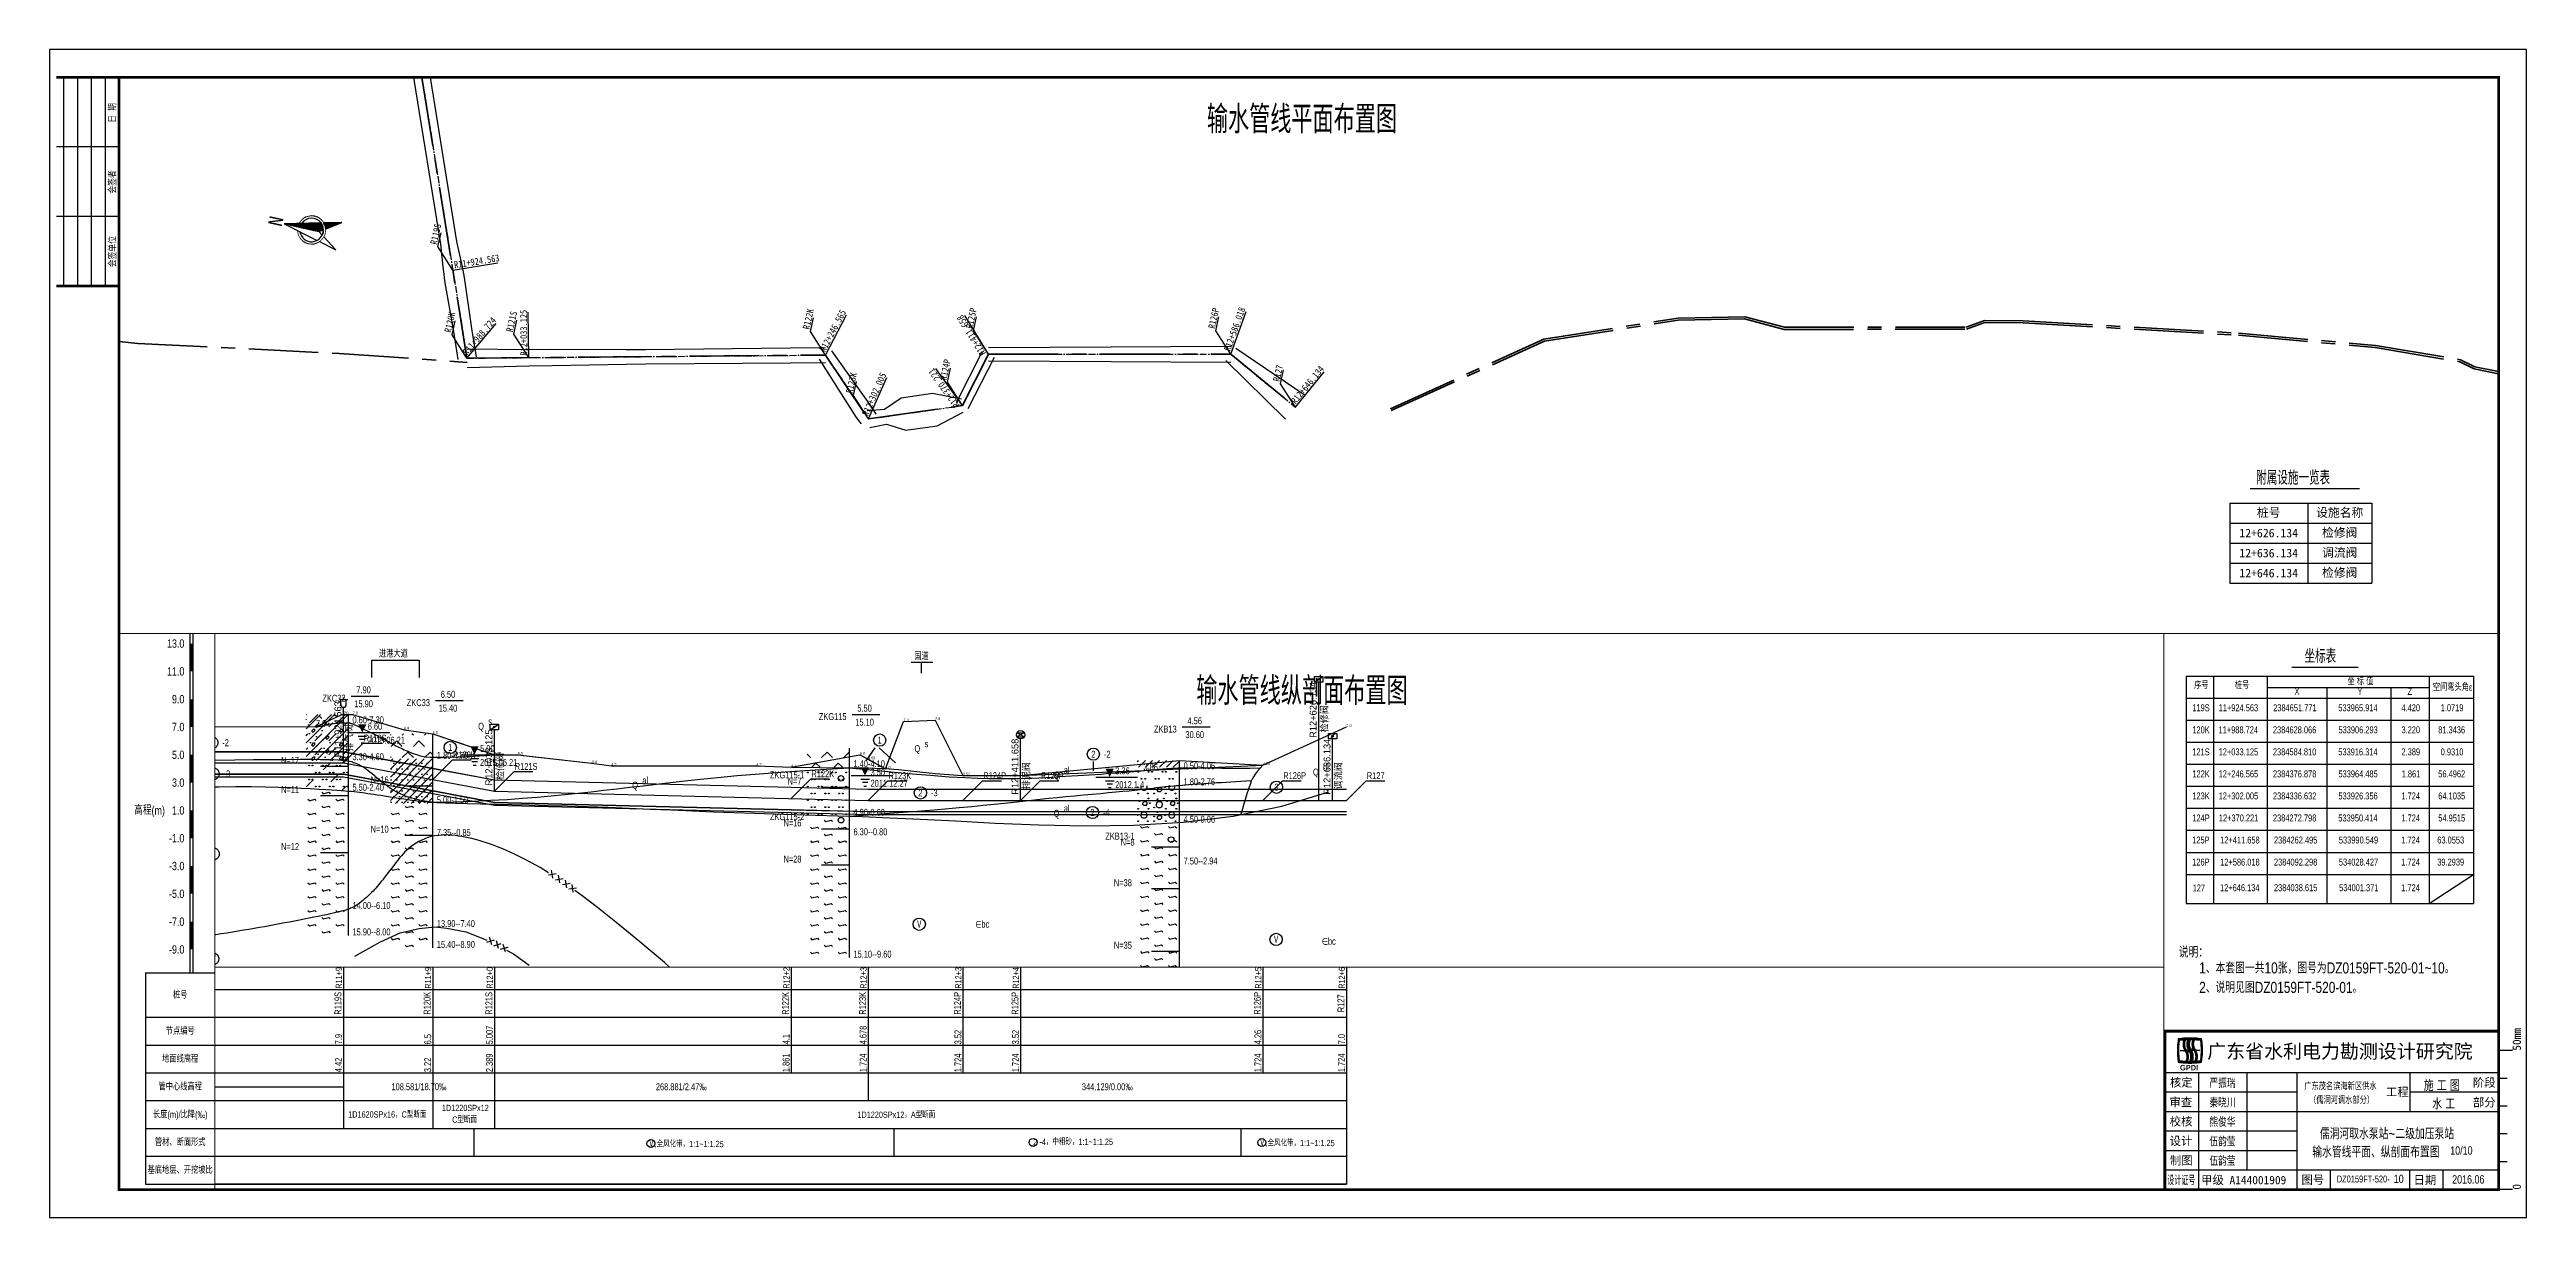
# Paper-space layout '10' of a CAD drawing. Extents: x 0 to 891, y 0 to 420.
# The model-space entities are those that its viewports show. They can reach past a viewport. Long polylines and large blocks are cut down to what shows.
import ezdxf
from ezdxf.enums import TextEntityAlignment as Align

# ---------------------------------------------------------------- set-up
doc = ezdxf.new("R2010")
doc.units = 0
doc.linetypes.add('CENTER', pattern=[2, 1.25, -0.25, 0.25, -0.25])
doc.linetypes.add('ZK', pattern=[20, 10, 0, 10])
doc.layers.get('0').update_dxf_attribs({"linetype": 'CONTINUOUS'})
for name, color, linetype in [('pipe', 3, 'CONTINUOUS'), ('pipe_cen', 1, 'CENTER'), ('tab', 9, 'CONTINUOUS'), ('wipeout', 255, 'CONTINUOUS'), ('图框', 7, 'CONTINUOUS'), ('图框最上层', 7, 'CONTINUOUS'), ('地形剖面', 4, 'CONTINUOUS'), ('布局裁图', 3, 'CONTINUOUS'), ('指北针', 7, 'CONTINUOUS'), ('文字掩盖', 9, 'CONTINUOUS'), ('水工平面管线标注', 3, 'CONTINUOUS'), ('水工开挖线', 5, 'CONTINUOUS'), ('管线', 7, 'CONTINUOUS'), ('纵面管线标注', 3, 'CONTINUOUS'), ('附属设施', 2, 'CONTINUOUS')]:
    doc.layers.add(name, color=color, linetype=linetype)
doc.styles.add('FSD', font='simhei.ttf')
doc.styles.add('HT', font='simhei.ttf', dxfattribs={"width": 0.8})
doc.styles.add('hz', font='simp1.shx', dxfattribs={"width": 0.8, "bigfont": 'hz.shx'})
doc.styles.add('HZFS', font='simp1.shx', dxfattribs={"width": 0.8, "bigfont": 'hz.shx'})
doc.styles.add('ITALIC', font='txt', dxfattribs={"width": 0.7, "height": 0.28})
doc.styles.add('ROMER', font='romab___.ttf')
doc.styles.add('SIMP1', font='simp1.shx', dxfattribs={"width": 0.8, "bigfont": 'hz.shx'})
doc.styles.get("Standard").update_dxf_attribs({"font": 'rs.shx', "bigfont": 'hztxt.shx'})
doc.styles.add('仿宋_GB2312', font='', dxfattribs={"width": 0.8})
doc.styles.add('仿宋_GB3212', font='', dxfattribs={"width": 0.7})
doc.styles.get('仿宋_GB2312').set_extended_font_data('FangSong_GB2312')
doc.styles.get('仿宋_GB3212').set_extended_font_data('FangSong_GB2312')
pattern_1 = [(315, (551720.115, 2390585.662), (-20.000006, 4e-15), [1.414214, -26.87]), (14.0362, (551716.115, 2390584.6623), (-20.0000115, 2e-05), [4.1231, -78.339]), (315, (551715.115, 2390585.662), (-20.000006, 4e-15), [1.414214, -26.87]), (315, (551720.115, 2390575.662), (-20.000006, 4e-15), [1.414214, -26.87]), (14.0362, (551716.115, 2390574.6623), (-20.0000115, 2e-05), [4.1231, -78.339]), (315, (551715.115, 2390575.662), (-20.000006, 4e-15), [1.414214, -26.87]), (315, (551710.115, 2390570.662), (4e-15, 20.000006), [1.414214, -26.87]), (14.0362, (551706.115, 2390569.6623), (-20.0000115, 2e-05), [4.1231, -78.339]), (315, (551705.115, 2390570.662), (-20.000006, 4e-15), [1.414214, -26.87]), (315, (551710.115, 2390580.662), (-20.000006, 4e-15), [1.414214, -26.87]), (14.0362, (551706.115, 2390579.6623), (-20.0000115, 2e-05), [4.1231, -78.339]), (315, (551705.115, 2390580.662), (-20.000006, 4e-15), [1.414214, -26.87])]
pattern_2 = [(315, (551857.642, 2390586.062), (-20.000006, 4e-15), [1.414214, -26.87]), (14.0362, (551853.642, 2390585.0623), (-20.0000115, 2e-05), [4.1231, -78.339]), (315, (551852.642, 2390586.062), (-20.000006, 4e-15), [1.414214, -26.87]), (315, (551857.642, 2390576.062), (-20.000006, 4e-15), [1.414214, -26.87]), (14.0362, (551853.642, 2390575.0623), (-20.0000115, 2e-05), [4.1231, -78.339]), (315, (551852.642, 2390576.062), (-20.000006, 4e-15), [1.414214, -26.87]), (315, (551847.642, 2390571.062), (4e-15, 20.000006), [1.414214, -26.87]), (14.0362, (551843.642, 2390570.0623), (-20.0000115, 2e-05), [4.1231, -78.339]), (315, (551842.642, 2390571.062), (-20.000006, 4e-15), [1.414214, -26.87]), (315, (551847.642, 2390581.062), (-20.000006, 4e-15), [1.414214, -26.87]), (14.0362, (551843.642, 2390580.0623), (-20.0000115, 2e-05), [4.1231, -78.339]), (315, (551842.642, 2390581.062), (-20.000006, 4e-15), [1.414214, -26.87])]
pattern_3 = [(315, (550778.656, 2390585.662), (-20.000006, 4e-15), [1.414214, -26.87]), (14.0362, (550774.656, 2390584.6623), (-20.0000115, 2e-05), [4.1231, -78.339]), (315, (550773.656, 2390585.662), (-20.000006, 4e-15), [1.414214, -26.87]), (315, (550778.656, 2390575.662), (-20.000006, 4e-15), [1.414214, -26.87]), (14.0362, (550774.656, 2390574.6623), (-20.0000115, 2e-05), [4.1231, -78.339]), (315, (550773.656, 2390575.662), (-20.000006, 4e-15), [1.414214, -26.87]), (315, (550768.656, 2390570.662), (4e-15, 20.000006), [1.414214, -26.87]), (14.0362, (550764.656, 2390569.6623), (-20.0000115, 2e-05), [4.1231, -78.339]), (315, (550763.656, 2390570.662), (-20.000006, 4e-15), [1.414214, -26.87]), (315, (550768.656, 2390580.662), (-20.000006, 4e-15), [1.414214, -26.87]), (14.0362, (550764.656, 2390579.6623), (-20.0000115, 2e-05), [4.1231, -78.339]), (315, (550763.656, 2390580.662), (-20.000006, 4e-15), [1.414214, -26.87])]
pattern_4 = [(315, (550778.486, 2390585.662), (-20.000006, 4e-15), [1.414214, -26.87]), (14.0362, (550774.486, 2390584.6623), (-20.0000115, 2e-05), [4.1231, -78.339]), (315, (550773.486, 2390585.662), (-20.000006, 4e-15), [1.414214, -26.87]), (315, (550778.486, 2390575.662), (-20.000006, 4e-15), [1.414214, -26.87]), (14.0362, (550774.486, 2390574.6623), (-20.0000115, 2e-05), [4.1231, -78.339]), (315, (550773.486, 2390575.662), (-20.000006, 4e-15), [1.414214, -26.87]), (315, (550768.486, 2390570.662), (4e-15, 20.000006), [1.414214, -26.87]), (14.0362, (550764.486, 2390569.6623), (-20.0000115, 2e-05), [4.1231, -78.339]), (315, (550763.486, 2390570.662), (-20.000006, 4e-15), [1.414214, -26.87]), (315, (550768.486, 2390580.662), (-20.000006, 4e-15), [1.414214, -26.87]), (14.0362, (550764.486, 2390579.6623), (-20.0000115, 2e-05), [4.1231, -78.339]), (315, (550763.486, 2390580.662), (-20.000006, 4e-15), [1.414214, -26.87])]

psp = doc.layouts.new('10')

msp = doc.modelspace()

# ---------------------------------------------------------------- texts
at = {"layer": '地形剖面', "color": 55, "style": 'SIMP1', "width": 0.8}
for s, p in [('进港大道', (562885.516462, 2390987.736754)), ('ZKC32', (562840.675974, 2390955.869141)), ('ZKC33', (562901.395874, 2390952.662316)), ('ZKG115', (563201.114874, 2390942.662316)), ('ZKB13', (563438.641874, 2390933.662316)), ('N=17', (562807.259393, 2390911.162316)), ('N=11', (562807.259393, 2390890.162316)), ('N=16', (562871.696815, 2390897.162316)), ('ZKG115-1', (563170.711481, 2390900.662316)), ('N=7', (563168.711481, 2390896.162316)), ('ZKG115-2', (563170.711481, 2390870.662316)), ('N=10', (562871.696815, 2390861.662316)), ('N=16', (563168.711481, 2390866.162316)), ('ZKB13-1', (563408.404879, 2390856.662316)), ('N=8', (563408.361608, 2390852.355706)), ('N=12', (562807.259393, 2390849.162316)), ('N=28', (563168.711481, 2390840.162316)), ('N=38', (563406.404879, 2390823.162316)), ('N=35', (563406.404879, 2390778.162316))]:
    msp.add_text(s, height=5, dxfattribs=at).set_placement(p, align=Align.RIGHT)
for s, p in [('国道', (563255.042066, 2390985.995147)), ('7.90', (562853.675974, 2390961.869141)), ('6.50', (562914.395874, 2390958.662316)), ('15.90', (562853.675974, 2390951.869141)), ('15.40', (562914.395874, 2390948.662316)), ('5.50', (563214.114874, 2390948.662316)), ('15.10', (563214.114874, 2390938.662316)), ('30.60', (563451.641874, 2390929.662316)), ('4.56', (563451.641874, 2390939.662316))]:
    msp.add_text(s, height=5, dxfattribs=at).set_placement(p, align=Align.CENTER)
at = {"layer": '地形剖面', "color": 9, "linetype": 'Continuous', "lineweight": -3, "style": 'SIMP1', "width": 0.8}
for s, p in [('7.9', (562838.064874, 2390946.662316)), ('7.9', (562839.234874, 2390946.662316)), ('7.9', (562839.234874, 2390946.662316)), ('7.9', (562839.234874, 2390946.662316)), ('7.9', (562845.802874, 2390946.662316)), ('7.0', (562819.312874, 2390937.662316)), ('6.8', (562882.835874, 2390935.662316)), ('6.5', (562903.395874, 2390932.662316)), ('6.5', (562903.395874, 2390932.662316)), ('7.4', (563242.101874, 2390941.662316)), ('7.5', (563264.835874, 2390942.662316)), ('7.0', (563560.805874, 2390937.662316)), ('7.0', (563560.805874, 2390937.662316)), ('5.01', (562947.796874, 2390917.732316)), ('5.01', (562947.796874, 2390917.732316)), ('5.01', (562947.796874, 2390917.732316)), ('5.01', (562947.796874, 2390917.732316)), ('5.0', (562948.008874, 2390917.662316)), ('5.0', (562964.595874, 2390917.662316)), ('4.4', (563017.755874, 2390911.662316)), ('4.2', (563031.952874, 2390909.662316)), ('4.2', (563136.249874, 2390909.662316)), ('4.1', (563161.236874, 2390908.662316)), ('5.0', (563210.807874, 2390917.662316)), ('4.68', (563216.676874, 2390914.442316)), ('4.68', (563216.676874, 2390914.442316)), ('4.68', (563216.676874, 2390914.442316)), ('4.68', (563216.676874, 2390914.442316)), ('4.0', (563229.047874, 2390907.662316)), ('4.26', (563500.689874, 2390910.262316)), ('4.26', (563500.689874, 2390910.262316)), ('3.52', (563284.892874, 2390902.862316)), ('3.52', (563284.892874, 2390902.862316)), ('3.52', (563326.329874, 2390902.862316)), ('3.86', (563414.714874, 2390906.262316))]:
    msp.add_text(s, height=2, dxfattribs=at).set_placement(p)
at = {"layer": '地形剖面', "color": 55, "style": 'SIMP1', "width": 0.8}
for s, p in [('0.60-7.30', (562845.675974, 2390940.262316)), ('2015.06.21', (562856.675974, 2390925.662316)), ('6.60', (562856.675974, 2390935.662316)), ('s', (562943.382245, 2390939.18846)), ('3.30-4.60', (562845.675974, 2390913.782316)), ('1.80-4.70', (562906.395874, 2390914.782316)), ('5.00', (562937.473114, 2390919.662316)), ('2015.06.21', (562937.473114, 2390909.662316)), ('1.40-4.10', (563206.114874, 2390908.782316)), ('s', (563257.266384, 2390923.07437)), ('al', (563357.47766, 2390904.209665)), ('0.50-4.06', (563443.641874, 2390907.262316)), ('dl', (563543.957137, 2390906.279275)), ('5.50-2.40', (562845.675974, 2390891.782316)), ('al', (563054.237571, 2390896.79481)), ('3.50', (563218.390735, 2390902.615979)), ('2011.12.27', (563218.390735, 2390894.662316)), ('3.36', (563394.413431, 2390903.662316)), ('2012.1.4', (563394.413431, 2390893.662316)), ('1.80-2.76', (563443.641874, 2390895.782316)), ('5.00-1.50', (562906.395874, 2390882.782316)), ('4.90-0.60', (563206.114874, 2390873.782316)), ('al', (563357.47766, 2390876.62734)), ('4.50-0.06', (563443.641874, 2390868.782316)), ('7.35--0.85', (562906.395874, 2390859.282316)), ('6.30--0.80', (563206.114874, 2390859.782316)), ('7.50--2.94', (563443.641874, 2390838.782316)), ('14.00--6.10', (562845.675974, 2390806.782316)), ('15.90--8.00', (562845.675974, 2390787.782316)), ('13.90--7.40', (562906.395874, 2390793.782316)), ('15.40--8.90', (562906.395874, 2390778.782316)), ('15.10--9.60', (563206.114874, 2390771.782316))]:
    msp.add_text(s, height=5, dxfattribs=at).set_placement(p)
for s, p in [('2', (562744.411679, 2390926.372078)), ('-2', (562754.411679, 2390926.372078)), ('Q', (562938.182245, 2390937.521794)), ('1', (563224.980631, 2390928.257324)), ('1', (562916.02578, 2390922.958557)), ('Q', (563252.066384, 2390921.407703)), ('2', (563378.702944, 2390918.097534)), ('-2', (563388.702944, 2390918.097534)), ('2', (562745.356737, 2390903.919834)), ('-3', (562755.356737, 2390903.919834)), ('Q', (563049.037571, 2390895.128143)), ('2', (563254.264688, 2390890.266305)), ('-3', (563264.264688, 2390890.266305)), ('Q', (563352.27766, 2390902.542998)), ('3', (563510.419384, 2390894.338252)), ('Q', (563538.757137, 2390904.612608)), ('Q', (563352.27766, 2390874.960673)), ('2', (563378.106381, 2390876.156668)), ('-4', (563388.106381, 2390876.156668)), ('Ⅴ', (562745.470958, 2390846.357423)), ('Ⅴ', (563253.431282, 2390795.760825)), ('∈bc', (563298.774005, 2390795.96274)), ('Ⅴ', (563510.172568, 2390784.881077)), ('∈bc', (563548.077704, 2390783.638671)), ('Ⅳ', (562745.099282, 2390770.867672))]:
    msp.add_text(s, height=5, dxfattribs=at).set_placement(p, align=Align.MIDDLE)
at = {"layer": '地形剖面', "color": 55, "lineweight": -3, "style": 'SIMP1', "width": 0.8}
for s, p in [('7.0', (562819.312874, 2390937.662316)), ('3.86', (563414.714874, 2390906.262316))]:
    msp.add_text(s, height=5, dxfattribs=at).set_placement(p)
at = {"layer": '水工平面管线标注', "lineweight": -3, "style": 'HT', "width": 0.8}
for s, p in [('R119S', (533981.053884, 2384666.91141)), ('R119S', (533981.053884, 2384666.91141)), ('R120K', (533921.432624, 2384643.205928)), ('R120K', (533921.432624, 2384643.205928)), ('R121S', (533931.453668, 2384599.950285)), ('R121S', (533931.453668, 2384599.950285)), ('R122K', (533979.625423, 2384392.017819)), ('R122K', (533979.625423, 2384392.017819)), ('R123K', (533941.496184, 2384351.771607)), ('R123K', (533941.496184, 2384351.771607)), ('R124P', (533965.553949, 2384287.938287)), ('R124P', (533965.553949, 2384287.938287)), ('R125P', (534005.688983, 2384277.634955)), ('R125P', (534005.688983, 2384277.634955)), ('R126P', (534043.566659, 2384107.438407)), ('R126P', (534043.566659, 2384107.438407)), ('R127', (534016.511391, 2384053.754856)), ('R127', (534016.511391, 2384053.754856))]:
    msp.add_text(s, height=5, dxfattribs=at).set_placement(p)
for s, rotation, p in [('R11+924.563', 291.682826173, (533967.39733, 2384650.747013)), ('R11+924.563', 291.682826173, (533967.39733, 2384650.747013)), ('R11+988.724', 332.363222369, (533908.085348, 2384628.256037)), ('R11+988.724', 332.363222369, (533908.085348, 2384628.256037)), ('R12+033.125', 13.043618567, (533917.549273, 2384586.123023)), ('R12+033.125', 13.043618567, (533917.549273, 2384586.123023)), ('R12+246.565', 344.795419629, (533966.195183, 2384377.449415)), ('R12+246.565', 344.795419629, (533966.195183, 2384377.449415)), ('R12+302.005', 348.598925251, (533928.024261, 2384337.315361)), ('R12+302.005', 348.598925251, (533928.024261, 2384337.315361)), ('R12+370.221', 48.126382029, (533950.670564, 2384274.582705)), ('R12+370.221', 48.126382029, (533950.670564, 2384274.582705)), ('R12+411.658', 44.074488368, (533990.931044, 2384264.256781)), ('R12+411.658', 44.074488368, (533990.931044, 2384264.256781)), ('R12+586.018', 352.899897513, (534030.03876, 2384093.105334)), ('R12+586.018', 352.899897513, (534030.03876, 2384093.105334)), ('R12+646.134', 333.252952551, (534003.160947, 2384038.83278)), ('R12+646.134', 333.252952551, (534003.160947, 2384038.83278))]:
    msp.add_text(s, height=5, rotation=rotation, dxfattribs=at).set_placement(p)
at = {"layer": '纵面管线标注', "linetype": 'Continuous', "lineweight": -3, "style": 'SIMP1', "width": 0.8}
for s, p in [('R119S', (562853.874874, 2390927.102316)), ('R120K', (562918.035874, 2390915.102316)), ('R121S', (562962.436874, 2390906.792316)), ('R122K', (563175.876874, 2390901.512316)), ('R123K', (563231.316874, 2390900.142316)), ('R124P', (563299.532874, 2390900.142316)), ('R125P', (563340.969874, 2390900.142316)), ('R126P', (563515.329874, 2390900.142316)), ('R127', (563575.445874, 2390900.142316))]:
    msp.add_text(s, height=5, dxfattribs=at).set_placement(p)
at = {"layer": '附属设施', "linetype": 'Continuous', "lineweight": -3, "style": 'SIMP1'}
for tag, p in [('R12+626.134', (563540.805874, 2390929.801573)), ('R12+033.125', (562947.796725, 2390895.556825)), ('R12+411.658', (563326.329061, 2390888.902316)), ('R12+636.134', (563550.805874, 2390888.902316))]:
    msp.add_attdef(tag, text='0', height=5, rotation=89.999998466, dxfattribs=at).set_placement(p, align=Align.BOTTOM_LEFT)
for tag, p in [('检修阀', (563542.805874, 2390933.801573)), ('检修阀', (562949.796725, 2390899.556825)), ('排泥阀', (563328.329061, 2390892.902316)), ('调流阀', (563552.805874, 2390892.902316))]:
    msp.add_attdef(tag, text='0', height=5, rotation=89.999998466, dxfattribs=at).set_placement(p, align=Align.TOP_LEFT)

# ---------------------------------------------------------------- blocks, each defined once
blk = doc.blocks.new('tba2')
at = {"ltscale": 8}
for points in [[(-106.84, 54.22), (-107.32, 54.29), (-107.95, 54.36), (-108.6, 54.42), (-109.32, 54.47), (-110.02, 54.5), (-110.73, 54.52), (-111.24, 54.52), (-111.76, 54.51), (-112.33, 54.49), (-112.89, 54.46), (-113.38, 54.43), (-114.06, 54.37), (-114.71, 54.29), (-115.24, 54.22), (-115.27, 54.01), (-115.34, 53.46), (-115.4, 52.83), (-115.47, 52.08), (-115.51, 51.3), (-115.53, 50.51), (-115.54, 50.01), (-115.53, 49.6), (-115.52, 49), (-115.5, 48.62), (-115.48, 48.14), (-115.43, 47.5), (-115.38, 46.95), (-115.3, 46.3), (-115.24, 45.82), (-114.72, 45.75), (-114.14, 45.69), (-113.48, 45.62), (-112.87, 45.58), (-112.29, 45.55), (-111.65, 45.53), (-110.98, 45.52), (-110.43, 45.53), (-109.58, 45.56), (-108.96, 45.6), (-108.47, 45.63), (-107.4, 45.75), (-106.84, 45.82), (-106.73, 46.68), (-106.62, 47.85), (-106.58, 48.46), (-106.55, 49.04), (-106.54, 49.75), (-106.54, 50.5), (-106.56, 51.09), (-106.59, 51.78), (-106.64, 52.44), (-106.7, 53.1), (-106.77, 53.69), (-106.84, 54.22), (-107.28, 53.78), (-107.24, 53.47), (-107.16, 52.7), (-107.1, 51.89), (-107.05, 50.98), (-107.04, 50.18), (-107.05, 49.32), (-107.08, 48.53), (-107.12, 47.77), (-107.21, 46.85), (-107.28, 46.26), (-107.59, 46.23), (-108.16, 46.16), (-108.97, 46.1), (-109.3, 46.07), (-109.89, 46.04), (-110.6, 46.03), (-111.1, 46.02), (-111.66, 46.03), (-112.28, 46.05), (-112.57, 46.06), (-112.98, 46.09), (-113.74, 46.15), (-114.25, 46.2), (-114.79, 46.27), (-114.86, 46.8), (-114.92, 47.44), (-114.98, 48.11), (-115.01, 48.86), (-115.03, 49.46), (-115.04, 50.07), (-115.03, 50.81), (-115, 51.6), (-114.96, 52.17), (-114.9, 52.84), (-114.84, 53.42), (-114.8, 53.78), (-114.68, 53.8), (-114.13, 53.86), (-113.52, 53.92), (-113.01, 53.96), (-112.69, 53.98), (-112.3, 54), (-111.87, 54.01), (-111.47, 54.02), (-111.24, 54.02), (-110.98, 54.02), (-110.9, 54.02), (-110.72, 54.02), (-110.47, 54.02), (-110.28, 54.01), (-110.03, 54.01), (-109.83, 54), (-109.68, 53.99), (-109.53, 53.98), (-109.47, 53.98), (-109.47, 53.98), (-109.26, 53.97), (-109.01, 53.95), (-108.7, 53.93), (-108.27, 53.89), (-107.82, 53.85), (-107.41, 53.8), (-107.28, 53.78)], [(-112.65, 50.67), (-112.68, 50.73), (-112.72, 50.8), (-112.75, 50.88), (-112.78, 50.95), (-112.81, 51.02), (-112.84, 51.1), (-112.87, 51.17), (-112.89, 51.24), (-112.91, 51.31), (-112.93, 51.37), (-112.95, 51.43), (-112.97, 51.48), (-112.98, 51.53), (-112.99, 51.58), (-113, 51.62), (-113.01, 51.67), (-113.02, 51.71), (-113.02, 51.75), (-113.03, 51.79), (-113.04, 51.83), (-113.04, 51.87), (-113.05, 51.91), (-113.05, 51.95), (-113.05, 51.99), (-113.06, 52.03), (-113.06, 52.08), (-113.06, 52.12), (-113.06, 52.16), (-113.06, 52.2), (-113.06, 52.25), (-113.06, 52.29), (-113.06, 52.33), (-113.06, 52.37), (-113.06, 52.42), (-113.06, 52.46), (-113.05, 52.5), (-113.05, 52.54), (-113.05, 52.58), (-113.04, 52.62), (-113.04, 52.65), (-113.04, 52.69), (-113.03, 52.72), (-113.03, 52.74), (-113.03, 52.77), (-113.02, 52.79), (-113.02, 52.82), (-113.02, 52.84), (-113.01, 52.86), (-113.01, 52.88), (-113.01, 52.9), (-113, 52.92), (-113, 52.94), (-112.99, 52.96), (-112.99, 52.98), (-112.99, 53), (-112.98, 53.03), (-112.97, 53.05), (-112.97, 53.08), (-112.96, 53.11), (-112.95, 53.14), (-112.94, 53.17), (-112.94, 53.2), (-112.93, 53.23), (-112.92, 53.26), (-112.91, 53.29), (-112.9, 53.32), (-112.9, 53.35), (-112.89, 53.38), (-112.88, 53.4), (-112.87, 53.43), (-112.86, 53.46), (-112.85, 53.49), (-112.84, 53.53), (-112.83, 53.57), (-112.81, 53.61), (-112.79, 53.66), (-112.77, 53.72), (-112.75, 53.77), (-112.73, 53.83), (-112.7, 53.89), (-112.67, 53.96), (-112.66, 53.98), (-112.69, 53.98), (-113.01, 53.96), (-113.18, 53.94), (-113.21, 53.87), (-113.24, 53.81), (-113.26, 53.76), (-113.28, 53.72), (-113.29, 53.68), (-113.3, 53.65), (-113.31, 53.63), (-113.32, 53.6), (-113.33, 53.58), (-113.34, 53.56), (-113.35, 53.54), (-113.35, 53.52), (-113.36, 53.5), (-113.37, 53.48), (-113.37, 53.45), (-113.38, 53.42), (-113.39, 53.39), (-113.4, 53.36), (-113.41, 53.33), (-113.42, 53.29), (-113.43, 53.26), (-113.44, 53.23), (-113.44, 53.19), (-113.45, 53.16), (-113.46, 53.13), (-113.46, 53.11), (-113.47, 53.08), (-113.47, 53.06), (-113.48, 53.03), (-113.48, 53.01), (-113.49, 52.99), (-113.49, 52.96), (-113.5, 52.94), (-113.5, 52.92), (-113.5, 52.89), (-113.51, 52.87), (-113.51, 52.84), (-113.52, 52.81), (-113.52, 52.78), (-113.52, 52.74), (-113.53, 52.71), (-113.53, 52.67), (-113.53, 52.62), (-113.54, 52.58), (-113.54, 52.53), (-113.54, 52.49), (-113.55, 52.44), (-113.55, 52.39), (-113.55, 52.34), (-113.55, 52.29), (-113.55, 52.25), (-113.55, 52.2), (-113.55, 52.15), (-113.55, 52.1), (-113.55, 52.05), (-113.54, 52), (-113.54, 51.95), (-113.54, 51.91), (-113.53, 51.86), (-113.53, 51.81), (-113.52, 51.76), (-113.51, 51.72), (-113.51, 51.67), (-113.5, 51.62), (-113.49, 51.57), (-113.48, 51.52), (-113.47, 51.47), (-113.45, 51.42), (-113.44, 51.36), (-113.42, 51.3), (-113.4, 51.23), (-113.38, 51.16), (-113.35, 51.08), (-113.33, 51.01), (-113.3, 50.92), (-113.27, 50.84), (-113.23, 50.76), (-113.2, 50.68), (-113.16, 50.6), (-113.13, 50.52), (-113.09, 50.45), (-113.05, 50.38), (-113.01, 50.31), (-112.98, 50.24), (-112.94, 50.18), (-112.91, 50.13), (-112.88, 50.08), (-112.85, 50.02), (-112.28, 50.02), (-112.28, 50.02), (-112.29, 50.05), (-112.31, 50.07), (-112.32, 50.1), (-112.34, 50.13), (-112.36, 50.16), (-112.38, 50.2), (-112.4, 50.23), (-112.43, 50.27), (-112.45, 50.32), (-112.48, 50.37), (-112.51, 50.42), (-112.55, 50.48), (-112.58, 50.54), (-112.62, 50.6)], [(-111.74, 50.02), (-111.74, 50.82), (-107.54, 50.02), (-110.34, 50.02), (-110.34, 49.22), (-110.36, 49.23), (-110.91, 49.33), (-112.56, 49.65), (-114.54, 50.02)]]:
    blk.add_hatch(color=256, dxfattribs=at).paths.add_polyline_path(points)
h = blk.add_hatch(color=256, dxfattribs=at)
h.paths.add_polyline_path([(-111.04, 53.57), (-110.99, 53.69), (-110.93, 53.84), (-110.85, 54.02), (-110.9, 54.02), (-110.98, 54.02), (-111.24, 54.02), (-111.47, 54.02), (-111.79, 54.01), (-111.82, 53.94), (-111.85, 53.87), (-111.88, 53.8), (-111.9, 53.74), (-111.92, 53.68), (-111.94, 53.63), (-111.96, 53.58), (-111.98, 53.53), (-111.99, 53.48), (-112.01, 53.43), (-112.02, 53.39), (-112.04, 53.34), (-112.05, 53.29), (-112.06, 53.25), (-112.07, 53.2), (-112.09, 53.16), (-112.1, 53.11), (-112.11, 53.06), (-112.12, 53.01), (-112.13, 52.95), (-112.13, 52.9), (-112.14, 52.84), (-112.15, 52.78), (-112.16, 52.72), (-112.16, 52.65), (-112.17, 52.58), (-112.17, 52.51), (-112.17, 52.44), (-112.18, 52.37), (-112.18, 52.3), (-112.18, 52.23), (-112.18, 52.17), (-112.18, 52.11), (-112.18, 52.05), (-112.17, 51.99), (-112.17, 51.94), (-112.16, 51.89), (-112.16, 51.84), (-112.15, 51.78), (-112.15, 51.73), (-112.14, 51.68), (-112.13, 51.62), (-112.12, 51.57), (-112.11, 51.51), (-112.1, 51.45), (-112.09, 51.39), (-112.07, 51.33), (-112.05, 51.27), (-112.04, 51.2), (-112.02, 51.14), (-111.99, 51.07), (-111.97, 51), (-111.94, 50.93), (-111.92, 50.86), (-111.89, 50.79), (-111.86, 50.71), (-111.82, 50.64), (-111.79, 50.56), (-111.75, 50.48), (-111.74, 50.46), (-111.74, 50.82), (-110.87, 50.66), (-110.95, 50.81), (-111.02, 50.95), (-111.08, 51.08), (-111.13, 51.2), (-111.17, 51.31), (-111.2, 51.41), (-111.23, 51.51), (-111.25, 51.61), (-111.27, 51.72), (-111.29, 51.85), (-111.31, 51.97), (-111.32, 52.09), (-111.32, 52.21), (-111.32, 52.32), (-111.31, 52.43), (-111.31, 52.55), (-111.3, 52.65), (-111.28, 52.77), (-111.26, 52.89), (-111.24, 53), (-111.21, 53.1), (-111.18, 53.22), (-111.14, 53.32), (-111.1, 53.43)])
h.paths.add_polyline_path([(-109.84, 52.13), (-109.84, 52.26), (-109.84, 52.39), (-109.84, 52.52), (-109.83, 52.64), (-109.82, 52.75), (-109.8, 52.85), (-109.79, 52.95), (-109.77, 53.06), (-109.75, 53.14), (-109.73, 53.22), (-109.71, 53.29), (-109.7, 53.32), (-109.69, 53.35), (-109.68, 53.38), (-109.66, 53.45), (-109.64, 53.52), (-109.61, 53.63), (-109.56, 53.75), (-109.52, 53.86), (-109.47, 53.98), (-109.47, 53.98), (-109.53, 53.98), (-109.68, 53.99), (-109.83, 54), (-109.96, 54), (-109.99, 53.93), (-110.02, 53.87), (-110.04, 53.82), (-110.06, 53.78), (-110.07, 53.74), (-110.08, 53.71), (-110.09, 53.68), (-110.1, 53.66), (-110.11, 53.64), (-110.12, 53.62), (-110.12, 53.6), (-110.13, 53.58), (-110.14, 53.56), (-110.15, 53.54), (-110.15, 53.51), (-110.16, 53.48), (-110.17, 53.45), (-110.18, 53.42), (-110.19, 53.39), (-110.2, 53.35), (-110.21, 53.32), (-110.22, 53.29), (-110.22, 53.25), (-110.23, 53.22), (-110.24, 53.19), (-110.24, 53.17), (-110.25, 53.14), (-110.25, 53.12), (-110.26, 53.09), (-110.26, 53.07), (-110.27, 53.05), (-110.27, 53.02), (-110.28, 53), (-110.28, 52.98), (-110.28, 52.95), (-110.29, 52.93), (-110.29, 52.9), (-110.3, 52.87), (-110.3, 52.84), (-110.3, 52.8), (-110.31, 52.77), (-110.31, 52.73), (-110.31, 52.68), (-110.32, 52.64), (-110.32, 52.59), (-110.32, 52.55), (-110.33, 52.5), (-110.33, 52.45), (-110.33, 52.4), (-110.33, 52.35), (-110.33, 52.31), (-110.33, 52.26), (-110.33, 52.21), (-110.33, 52.16), (-110.33, 52.11), (-110.32, 52.06), (-110.32, 52.01), (-110.32, 51.97), (-110.31, 51.92), (-110.31, 51.87), (-110.3, 51.82), (-110.29, 51.78), (-110.29, 51.73), (-110.28, 51.68), (-110.27, 51.63), (-110.26, 51.58), (-110.25, 51.53), (-110.23, 51.48), (-110.22, 51.42), (-110.2, 51.36), (-110.18, 51.29), (-110.16, 51.22), (-110.13, 51.14), (-110.11, 51.07), (-110.08, 50.98), (-110.05, 50.9), (-110.01, 50.82), (-109.98, 50.74), (-109.94, 50.66), (-109.91, 50.58), (-109.87, 50.51), (-109.84, 50.46), (-109.21, 50.34), (-109.28, 50.46), (-109.35, 50.57), (-109.41, 50.69), (-109.48, 50.83), (-109.55, 50.97), (-109.61, 51.12), (-109.66, 51.26), (-109.7, 51.4), (-109.74, 51.51), (-109.77, 51.64), (-109.8, 51.76), (-109.82, 51.89), (-109.83, 52.01)])
h.paths.add_polyline_path([(-108.81, 49.53), (-108.84, 49.61), (-108.87, 49.67), (-108.89, 49.74), (-108.92, 49.8), (-108.94, 49.85), (-108.96, 49.9), (-108.98, 49.94), (-109, 49.98), (-109.01, 50.01), (-109.02, 50.02), (-109.59, 50.02), (-109.54, 49.94), (-109.49, 49.85), (-109.45, 49.79), (-109.41, 49.7), (-109.37, 49.62), (-109.33, 49.51), (-109.28, 49.38), (-109.23, 49.25), (-109.18, 49.12), (-109.14, 49), (-109.1, 48.89), (-109.07, 48.78), (-109.05, 48.66), (-109.03, 48.55), (-109.01, 48.43), (-109, 48.33), (-108.98, 48.22), (-108.97, 48.11), (-108.96, 48.02), (-108.95, 47.92), (-108.95, 47.79), (-108.96, 47.68), (-108.97, 47.58), (-108.98, 47.49), (-109, 47.38), (-109.01, 47.28), (-109.02, 47.18), (-109.04, 47.07), (-109.06, 46.96), (-109.08, 46.85), (-109.11, 46.75), (-109.14, 46.65), (-109.18, 46.55), (-109.2, 46.48), (-109.24, 46.38), (-109.27, 46.32), (-109.29, 46.27), (-109.31, 46.21), (-109.34, 46.14), (-109.36, 46.08), (-109.37, 46.07), (-109.3, 46.07), (-108.97, 46.1), (-108.83, 46.11), (-108.79, 46.2), (-108.77, 46.26), (-108.75, 46.31), (-108.73, 46.36), (-108.71, 46.4), (-108.69, 46.45), (-108.68, 46.49), (-108.66, 46.53), (-108.65, 46.57), (-108.64, 46.61), (-108.62, 46.65), (-108.61, 46.69), (-108.6, 46.73), (-108.59, 46.78), (-108.59, 46.82), (-108.58, 46.87), (-108.57, 46.92), (-108.56, 46.97), (-108.55, 47.02), (-108.54, 47.07), (-108.54, 47.13), (-108.53, 47.19), (-108.52, 47.24), (-108.51, 47.29), (-108.51, 47.35), (-108.5, 47.39), (-108.5, 47.44), (-108.49, 47.48), (-108.49, 47.52), (-108.48, 47.55), (-108.48, 47.59), (-108.47, 47.62), (-108.47, 47.66), (-108.47, 47.69), (-108.47, 47.73), (-108.47, 47.76), (-108.46, 47.8), (-108.46, 47.84), (-108.46, 47.87), (-108.46, 47.91), (-108.47, 47.95), (-108.47, 47.99), (-108.47, 48.02), (-108.47, 48.06), (-108.48, 48.09), (-108.48, 48.13), (-108.48, 48.17), (-108.49, 48.21), (-108.49, 48.26), (-108.5, 48.31), (-108.51, 48.36), (-108.51, 48.42), (-108.52, 48.48), (-108.53, 48.54), (-108.54, 48.6), (-108.55, 48.67), (-108.56, 48.73), (-108.58, 48.8), (-108.59, 48.86), (-108.61, 48.92), (-108.62, 48.99), (-108.64, 49.05), (-108.66, 49.12), (-108.68, 49.18), (-108.71, 49.25), (-108.73, 49.32), (-108.76, 49.39), (-108.78, 49.46)])
h.paths.add_polyline_path([(-110.82, 47.85), (-110.82, 47.75), (-110.82, 47.66), (-110.83, 47.51), (-110.85, 47.32), (-110.87, 47.13), (-110.91, 46.95), (-110.95, 46.77), (-110.99, 46.64), (-111.02, 46.55), (-111.06, 46.45), (-111.1, 46.33), (-111.15, 46.21), (-111.22, 46.02), (-111.1, 46.02), (-110.6, 46.03), (-110.29, 46.03), (-110.29, 46.04), (-110.24, 46.17), (-110.2, 46.28), (-110.17, 46.39), (-110.14, 46.5), (-110.11, 46.6), (-110.08, 46.71), (-110.06, 46.82), (-110.04, 46.93), (-110.02, 47.04), (-110, 47.16), (-109.99, 47.27), (-109.98, 47.39), (-109.97, 47.51), (-109.96, 47.63), (-109.96, 47.75), (-109.96, 47.87), (-109.96, 47.99), (-109.97, 48.1), (-109.98, 48.22), (-109.99, 48.33), (-110, 48.43), (-110.01, 48.53), (-110.03, 48.62), (-110.04, 48.71), (-110.06, 48.79), (-110.08, 48.87), (-110.1, 48.95), (-110.12, 49.03), (-110.15, 49.1), (-110.17, 49.18), (-110.2, 49.26), (-110.22, 49.34), (-110.25, 49.42), (-110.28, 49.5), (-110.32, 49.58), (-110.34, 49.63), (-110.34, 49.22), (-110.36, 49.23), (-110.91, 49.33), (-111.17, 49.38), (-111.13, 49.29), (-111.07, 49.15), (-111.02, 49.02), (-110.98, 48.89), (-110.94, 48.76), (-110.91, 48.63), (-110.88, 48.5), (-110.85, 48.35), (-110.84, 48.18), (-110.82, 48)])
h.paths.add_polyline_path([(-112.17, 47.73), (-112.18, 47.62), (-112.19, 47.52), (-112.2, 47.43), (-112.22, 47.32), (-112.23, 47.22), (-112.24, 47.12), (-112.26, 47.01), (-112.28, 46.9), (-112.3, 46.79), (-112.33, 46.69), (-112.36, 46.59), (-112.4, 46.49), (-112.42, 46.42), (-112.46, 46.32), (-112.49, 46.26), (-112.51, 46.21), (-112.53, 46.15), (-112.56, 46.08), (-112.57, 46.06), (-112.28, 46.05), (-112.05, 46.04), (-112.01, 46.14), (-111.99, 46.2), (-111.97, 46.25), (-111.95, 46.3), (-111.93, 46.34), (-111.91, 46.39), (-111.9, 46.43), (-111.88, 46.47), (-111.87, 46.51), (-111.86, 46.55), (-111.84, 46.59), (-111.83, 46.63), (-111.82, 46.67), (-111.81, 46.72), (-111.81, 46.76), (-111.8, 46.81), (-111.79, 46.86), (-111.78, 46.91), (-111.77, 46.96), (-111.76, 47.02), (-111.76, 47.07), (-111.75, 47.13), (-111.74, 47.18), (-111.73, 47.23), (-111.73, 47.29), (-111.72, 47.33), (-111.72, 47.38), (-111.71, 47.42), (-111.71, 47.46), (-111.7, 47.49), (-111.7, 47.53), (-111.69, 47.56), (-111.69, 47.6), (-111.69, 47.63), (-111.69, 47.67), (-111.69, 47.7), (-111.68, 47.74), (-111.68, 47.78), (-111.68, 47.81), (-111.68, 47.85), (-111.69, 47.89), (-111.69, 47.93), (-111.69, 47.96), (-111.69, 48), (-111.7, 48.03), (-111.7, 48.07), (-111.7, 48.11), (-111.71, 48.15), (-111.71, 48.2), (-111.72, 48.25), (-111.73, 48.3), (-111.73, 48.36), (-111.74, 48.42), (-111.75, 48.48), (-111.76, 48.54), (-111.77, 48.61), (-111.78, 48.67), (-111.8, 48.74), (-111.81, 48.8), (-111.83, 48.86), (-111.84, 48.93), (-111.86, 48.99), (-111.88, 49.06), (-111.9, 49.12), (-111.93, 49.19), (-111.95, 49.26), (-111.98, 49.33), (-112, 49.4), (-112.03, 49.47), (-112.06, 49.55), (-112.06, 49.55), (-112.56, 49.65), (-112.64, 49.66), (-112.59, 49.56), (-112.55, 49.45), (-112.5, 49.32), (-112.45, 49.19), (-112.4, 49.06), (-112.36, 48.94), (-112.32, 48.83), (-112.29, 48.72), (-112.27, 48.6), (-112.25, 48.49), (-112.23, 48.37), (-112.22, 48.27), (-112.2, 48.16), (-112.19, 48.05), (-112.18, 47.96), (-112.17, 47.86)])
blk.add_line((-107.28, 53.78), (-106.84, 54.22), dxfattribs=at)
at = {"color": 7}
for p, q in [((0, 42), (-120, 42)), ((-108, 42), (-108, 0)), ((-32, 42), (-32, 28)), ((-72.5, 35), (-120, 35)), ((0, 28), (-120, 28)), ((0, 35), (-32, 35)), ((-72.5, 21), (-120, 21)), ((-72.5, 14), (-120, 14)), ((0, 7), (-120, 7)), ((-60.5, 0), (-60.5, 7)), ((-32, 0), (-32, 7)), ((-20, 0), (-20, 7))]:
    blk.add_line(p, q, dxfattribs=at)
at = {"color": 7, "ltscale": 8}
for p, q in [((-90.5, 7), (-90.5, 42)), ((-72.5, 0), (-72.5, 42))]:
    blk.add_line(p, q, dxfattribs=at)
at = {"color": 7, "const_width": 1}
blk.add_lwpolyline([(-120, 0), (-120, 57), (0, 57), (0, 0)], close=True, dxfattribs=at)
at = {"ltscale": 8}
for points in [[(-106.64, 52.44), (-106.7, 53.1), (-106.77, 53.69), (-106.84, 54.22), (-107.32, 54.29), (-107.95, 54.36), (-108.6, 54.42), (-109.32, 54.47), (-110.02, 54.5), (-110.73, 54.52), (-111.24, 54.52), (-111.76, 54.51), (-112.33, 54.49), (-112.89, 54.46), (-113.38, 54.43), (-114.06, 54.37), (-114.71, 54.29), (-115.24, 54.22), (-115.27, 54.01), (-115.34, 53.46), (-115.4, 52.83), (-115.47, 52.08), (-115.51, 51.3), (-115.53, 50.51), (-115.54, 50.01), (-115.53, 49.6), (-115.52, 49), (-115.5, 48.62), (-115.48, 48.14), (-115.43, 47.5), (-115.38, 46.95), (-115.3, 46.3), (-115.24, 45.82), (-114.72, 45.75), (-114.14, 45.69), (-113.48, 45.62), (-112.87, 45.58), (-112.29, 45.55), (-111.65, 45.53), (-110.98, 45.52), (-110.43, 45.53), (-109.58, 45.56), (-108.96, 45.6), (-108.47, 45.63), (-107.4, 45.75), (-106.84, 45.82), (-106.73, 46.68), (-106.62, 47.85), (-106.58, 48.46), (-106.55, 49.04), (-106.54, 49.75), (-106.54, 50.5), (-106.56, 51.09), (-106.59, 51.78)], [(-114.96, 52.17), (-114.9, 52.84), (-114.84, 53.42), (-114.8, 53.78), (-114.68, 53.8), (-114.13, 53.86), (-113.52, 53.92), (-113.01, 53.96), (-112.69, 53.98), (-112.3, 54), (-111.87, 54.01), (-111.47, 54.02), (-111.24, 54.02), (-110.98, 54.02), (-110.9, 54.02), (-110.72, 54.02), (-110.47, 54.02), (-110.28, 54.01), (-110.03, 54.01), (-109.83, 54), (-109.68, 53.99), (-109.53, 53.98), (-109.47, 53.98), (-109.26, 53.97), (-109.01, 53.95), (-108.7, 53.93), (-108.27, 53.89), (-107.82, 53.85), (-107.41, 53.8), (-107.28, 53.78), (-107.24, 53.47), (-107.16, 52.7), (-107.1, 51.89), (-107.05, 50.98), (-107.04, 50.18), (-107.05, 49.32), (-107.08, 48.53), (-107.12, 47.77), (-107.21, 46.85), (-107.28, 46.26), (-107.59, 46.23), (-108.16, 46.16), (-108.97, 46.1), (-109.3, 46.07), (-109.89, 46.04), (-110.6, 46.03), (-111.1, 46.02), (-111.66, 46.03), (-112.28, 46.05), (-112.57, 46.06), (-112.98, 46.09), (-113.74, 46.15), (-114.25, 46.2), (-114.79, 46.27), (-114.86, 46.8), (-114.92, 47.44), (-114.98, 48.11), (-115.01, 48.86), (-115.03, 49.46), (-115.04, 50.07), (-115.03, 50.81), (-115, 51.6)]]:
    blk.add_lwpolyline(points, close=True, dxfattribs=at)
for points in [[(-113.18, 53.94), (-113.21, 53.87), (-113.24, 53.81), (-113.26, 53.76), (-113.28, 53.72), (-113.29, 53.68), (-113.3, 53.65), (-113.31, 53.63), (-113.32, 53.6), (-113.33, 53.58), (-113.34, 53.56), (-113.35, 53.54), (-113.35, 53.52), (-113.36, 53.5), (-113.37, 53.48), (-113.37, 53.45), (-113.38, 53.42), (-113.39, 53.39), (-113.4, 53.36), (-113.41, 53.33), (-113.42, 53.29), (-113.43, 53.26), (-113.44, 53.23), (-113.44, 53.19), (-113.45, 53.16), (-113.46, 53.13), (-113.46, 53.11), (-113.47, 53.08), (-113.47, 53.06), (-113.48, 53.03), (-113.48, 53.01), (-113.49, 52.99), (-113.49, 52.96), (-113.5, 52.94), (-113.5, 52.92), (-113.5, 52.89), (-113.51, 52.87), (-113.51, 52.84), (-113.52, 52.81), (-113.52, 52.78), (-113.52, 52.74), (-113.53, 52.71), (-113.53, 52.67), (-113.53, 52.62), (-113.54, 52.58), (-113.54, 52.53), (-113.54, 52.49), (-113.55, 52.44), (-113.55, 52.39), (-113.55, 52.34), (-113.55, 52.29), (-113.55, 52.25), (-113.55, 52.2), (-113.55, 52.15), (-113.55, 52.1), (-113.55, 52.05), (-113.54, 52), (-113.54, 51.95), (-113.54, 51.91), (-113.53, 51.86), (-113.53, 51.81), (-113.52, 51.76), (-113.51, 51.72), (-113.51, 51.67), (-113.5, 51.62), (-113.49, 51.57), (-113.48, 51.52), (-113.47, 51.47), (-113.45, 51.42), (-113.44, 51.36), (-113.42, 51.3), (-113.4, 51.23), (-113.38, 51.16), (-113.35, 51.08), (-113.33, 51.01), (-113.3, 50.92), (-113.27, 50.84), (-113.23, 50.76), (-113.2, 50.68), (-113.16, 50.6), (-113.13, 50.52), (-113.09, 50.45), (-113.05, 50.38), (-113.01, 50.31), (-112.98, 50.24), (-112.94, 50.18), (-112.91, 50.13), (-112.88, 50.08), (-112.85, 50.03), (-112.82, 49.99), (-112.8, 49.95), (-112.78, 49.91), (-112.76, 49.88), (-112.75, 49.85), (-112.73, 49.83), (-112.72, 49.81), (-112.7, 49.78), (-112.69, 49.76), (-112.68, 49.74), (-112.67, 49.72), (-112.65, 49.69), (-112.64, 49.66), (-112.62, 49.62), (-112.6, 49.58), (-112.58, 49.53), (-112.56, 49.48), (-112.54, 49.42), (-112.51, 49.36), (-112.49, 49.29), (-112.46, 49.23), (-112.44, 49.16), (-112.41, 49.1), (-112.39, 49.03), (-112.37, 48.97), (-112.35, 48.91), (-112.33, 48.86), (-112.32, 48.8), (-112.3, 48.74), (-112.29, 48.69), (-112.27, 48.63), (-112.26, 48.57), (-112.25, 48.51), (-112.24, 48.45), (-112.23, 48.4), (-112.23, 48.34), (-112.22, 48.28), (-112.21, 48.23), (-112.21, 48.18), (-112.2, 48.14), (-112.2, 48.1), (-112.19, 48.06), (-112.19, 48.03), (-112.18, 48), (-112.18, 47.96), (-112.18, 47.93), (-112.18, 47.9), (-112.17, 47.87), (-112.17, 47.84), (-112.17, 47.81), (-112.17, 47.78), (-112.17, 47.75), (-112.17, 47.72), (-112.18, 47.69), (-112.18, 47.66), (-112.18, 47.63), (-112.18, 47.6), (-112.18, 47.57), (-112.19, 47.54), (-112.19, 47.51), (-112.2, 47.47), (-112.2, 47.44), (-112.21, 47.4), (-112.21, 47.35), (-112.22, 47.3), (-112.23, 47.25), (-112.23, 47.2), (-112.24, 47.15), (-112.25, 47.09), (-112.26, 47.04), (-112.26, 46.99), (-112.27, 46.95), (-112.28, 46.91), (-112.28, 46.87), (-112.29, 46.83), (-112.3, 46.79), (-112.31, 46.75), (-112.32, 46.72), (-112.33, 46.69), (-112.34, 46.65), (-112.35, 46.62), (-112.36, 46.58), (-112.37, 46.55), (-112.39, 46.51), (-112.41, 46.46), (-112.42, 46.42), (-112.44, 46.37), (-112.46, 46.32), (-112.49, 46.26), (-112.51, 46.21), (-112.53, 46.15), (-112.56, 46.08), (-112.57, 46.06)], [(-112.66, 53.98), (-112.67, 53.96), (-112.7, 53.89), (-112.73, 53.83), (-112.75, 53.77), (-112.77, 53.72), (-112.79, 53.66), (-112.81, 53.61), (-112.83, 53.57), (-112.84, 53.53), (-112.85, 53.49), (-112.86, 53.46), (-112.87, 53.43), (-112.88, 53.4), (-112.89, 53.38), (-112.9, 53.35), (-112.9, 53.32), (-112.91, 53.29), (-112.92, 53.26), (-112.93, 53.23), (-112.94, 53.2), (-112.94, 53.17), (-112.95, 53.14), (-112.96, 53.11), (-112.97, 53.08), (-112.97, 53.05), (-112.98, 53.03), (-112.99, 53), (-112.99, 52.98), (-112.99, 52.96), (-113, 52.94), (-113, 52.92), (-113.01, 52.9), (-113.01, 52.88), (-113.01, 52.86), (-113.02, 52.84), (-113.02, 52.82), (-113.02, 52.79), (-113.03, 52.77), (-113.03, 52.74), (-113.03, 52.72), (-113.04, 52.69), (-113.04, 52.65), (-113.04, 52.62), (-113.05, 52.58), (-113.05, 52.54), (-113.05, 52.5), (-113.06, 52.46), (-113.06, 52.42), (-113.06, 52.37), (-113.06, 52.33), (-113.06, 52.29), (-113.06, 52.25), (-113.06, 52.2), (-113.06, 52.16), (-113.06, 52.12), (-113.06, 52.08), (-113.06, 52.03), (-113.05, 51.99), (-113.05, 51.95), (-113.05, 51.91), (-113.04, 51.87), (-113.04, 51.83), (-113.03, 51.79), (-113.02, 51.75), (-113.02, 51.71), (-113.01, 51.67), (-113, 51.62), (-112.99, 51.58), (-112.98, 51.53), (-112.97, 51.48), (-112.95, 51.43), (-112.93, 51.37), (-112.91, 51.31), (-112.89, 51.24), (-112.87, 51.17), (-112.84, 51.1), (-112.81, 51.02), (-112.78, 50.95), (-112.75, 50.88), (-112.72, 50.8), (-112.68, 50.73), (-112.65, 50.67), (-112.62, 50.6), (-112.58, 50.54), (-112.55, 50.48), (-112.51, 50.42), (-112.48, 50.37), (-112.45, 50.32), (-112.43, 50.27), (-112.4, 50.23), (-112.38, 50.2), (-112.36, 50.16), (-112.34, 50.13), (-112.32, 50.1), (-112.31, 50.07), (-112.29, 50.05), (-112.28, 50.02), (-112.26, 50), (-112.25, 49.97), (-112.23, 49.95), (-112.22, 49.92), (-112.2, 49.88), (-112.18, 49.84), (-112.16, 49.79), (-112.14, 49.74), (-112.11, 49.68), (-112.09, 49.61), (-112.06, 49.55), (-112.03, 49.47), (-112, 49.4), (-111.98, 49.33), (-111.95, 49.26), (-111.93, 49.19), (-111.9, 49.12), (-111.88, 49.06), (-111.86, 48.99), (-111.84, 48.93), (-111.83, 48.86), (-111.81, 48.8), (-111.8, 48.74), (-111.78, 48.67), (-111.77, 48.61), (-111.76, 48.54), (-111.75, 48.48), (-111.74, 48.42), (-111.73, 48.36), (-111.73, 48.3), (-111.72, 48.25), (-111.71, 48.2), (-111.71, 48.15), (-111.7, 48.11), (-111.7, 48.07), (-111.7, 48.03), (-111.69, 48), (-111.69, 47.96), (-111.69, 47.93), (-111.69, 47.89), (-111.68, 47.85), (-111.68, 47.81), (-111.68, 47.78), (-111.68, 47.74), (-111.69, 47.7), (-111.69, 47.67), (-111.69, 47.63), (-111.69, 47.6), (-111.69, 47.56), (-111.7, 47.53), (-111.7, 47.49), (-111.71, 47.46), (-111.71, 47.42), (-111.72, 47.38), (-111.72, 47.33), (-111.73, 47.29), (-111.73, 47.23), (-111.74, 47.18), (-111.75, 47.13), (-111.76, 47.07), (-111.76, 47.02), (-111.77, 46.96), (-111.78, 46.91), (-111.79, 46.86), (-111.8, 46.81), (-111.81, 46.76), (-111.81, 46.72), (-111.82, 46.67), (-111.83, 46.63), (-111.84, 46.59), (-111.86, 46.55), (-111.87, 46.51), (-111.88, 46.47), (-111.9, 46.43), (-111.91, 46.39), (-111.93, 46.34), (-111.95, 46.3), (-111.97, 46.25), (-111.99, 46.2), (-112.01, 46.14), (-112.03, 46.09), (-112.05, 46.04)], [(-111.79, 54.01), (-111.82, 53.94), (-111.85, 53.87), (-111.88, 53.8), (-111.9, 53.74), (-111.92, 53.68), (-111.94, 53.63), (-111.96, 53.58), (-111.98, 53.53), (-111.99, 53.48), (-112.01, 53.43), (-112.02, 53.39), (-112.04, 53.34), (-112.05, 53.29), (-112.06, 53.25), (-112.07, 53.2), (-112.09, 53.16), (-112.1, 53.11), (-112.11, 53.06), (-112.12, 53.01), (-112.13, 52.95), (-112.13, 52.9), (-112.14, 52.84), (-112.15, 52.78), (-112.16, 52.72), (-112.16, 52.65), (-112.17, 52.58), (-112.17, 52.51), (-112.17, 52.44), (-112.18, 52.37), (-112.18, 52.3), (-112.18, 52.23), (-112.18, 52.17), (-112.18, 52.11), (-112.18, 52.05), (-112.17, 51.99), (-112.17, 51.94), (-112.16, 51.89), (-112.16, 51.84), (-112.15, 51.78), (-112.15, 51.73), (-112.14, 51.68), (-112.13, 51.62), (-112.12, 51.57), (-112.11, 51.51), (-112.1, 51.45), (-112.09, 51.39), (-112.07, 51.33), (-112.05, 51.27), (-112.04, 51.2), (-112.02, 51.14), (-111.99, 51.07), (-111.97, 51), (-111.94, 50.93), (-111.92, 50.86), (-111.89, 50.79), (-111.86, 50.71), (-111.82, 50.64), (-111.79, 50.56), (-111.75, 50.48), (-111.71, 50.4), (-111.67, 50.32), (-111.62, 50.23), (-111.58, 50.15), (-111.53, 50.06), (-111.49, 49.98), (-111.44, 49.89), (-111.39, 49.81), (-111.35, 49.72), (-111.3, 49.64), (-111.26, 49.56), (-111.22, 49.48), (-111.18, 49.4), (-111.14, 49.33), (-111.11, 49.26), (-111.08, 49.18), (-111.06, 49.12), (-111.03, 49.05), (-111.01, 48.98), (-110.99, 48.92), (-110.97, 48.86), (-110.95, 48.79), (-110.93, 48.73), (-110.91, 48.67), (-110.9, 48.6), (-110.89, 48.54), (-110.87, 48.47), (-110.86, 48.39), (-110.85, 48.31), (-110.84, 48.23), (-110.83, 48.14), (-110.83, 48.05), (-110.82, 47.95), (-110.82, 47.85), (-110.82, 47.75), (-110.82, 47.66), (-110.83, 47.56), (-110.83, 47.46), (-110.84, 47.36), (-110.85, 47.27), (-110.87, 47.18), (-110.88, 47.08), (-110.9, 46.99), (-110.92, 46.9), (-110.94, 46.82), (-110.97, 46.73), (-110.99, 46.64), (-111.02, 46.55), (-111.06, 46.45), (-111.1, 46.33), (-111.15, 46.21), (-111.2, 46.06), (-111.22, 46.02)], [(-110.85, 54.02), (-110.93, 53.84), (-110.99, 53.69), (-111.04, 53.57), (-111.08, 53.47), (-111.11, 53.4), (-111.13, 53.34), (-111.15, 53.3), (-111.16, 53.25), (-111.18, 53.22), (-111.19, 53.18), (-111.2, 53.14), (-111.21, 53.11), (-111.22, 53.07), (-111.23, 53.03), (-111.24, 53), (-111.25, 52.96), (-111.25, 52.93), (-111.26, 52.89), (-111.27, 52.85), (-111.28, 52.81), (-111.28, 52.77), (-111.29, 52.72), (-111.3, 52.68), (-111.3, 52.63), (-111.31, 52.57), (-111.31, 52.52), (-111.31, 52.46), (-111.32, 52.4), (-111.32, 52.35), (-111.32, 52.29), (-111.32, 52.24), (-111.32, 52.19), (-111.32, 52.14), (-111.32, 52.09), (-111.31, 52.05), (-111.31, 52.01), (-111.31, 51.97), (-111.3, 51.93), (-111.3, 51.89), (-111.29, 51.85), (-111.29, 51.81), (-111.28, 51.76), (-111.27, 51.72), (-111.27, 51.68), (-111.26, 51.63), (-111.25, 51.58), (-111.24, 51.54), (-111.22, 51.49), (-111.21, 51.44), (-111.19, 51.39), (-111.18, 51.34), (-111.16, 51.28), (-111.14, 51.23), (-111.11, 51.17), (-111.09, 51.11), (-111.06, 51.05), (-111.03, 50.98), (-111, 50.91), (-110.97, 50.84), (-110.93, 50.77), (-110.89, 50.69), (-110.85, 50.62), (-110.81, 50.54), (-110.77, 50.45), (-110.72, 50.37), (-110.67, 50.28), (-110.62, 50.19), (-110.57, 50.11), (-110.53, 50.02), (-110.48, 49.93), (-110.44, 49.84), (-110.39, 49.75), (-110.35, 49.67), (-110.32, 49.58), (-110.28, 49.5), (-110.25, 49.42), (-110.22, 49.34), (-110.2, 49.26), (-110.17, 49.18), (-110.15, 49.1), (-110.12, 49.03), (-110.1, 48.95), (-110.08, 48.87), (-110.06, 48.79), (-110.04, 48.71), (-110.03, 48.62), (-110.01, 48.53), (-110, 48.43), (-109.99, 48.33), (-109.98, 48.22), (-109.97, 48.1), (-109.96, 47.99), (-109.96, 47.87), (-109.96, 47.75), (-109.96, 47.63), (-109.97, 47.51), (-109.98, 47.39), (-109.99, 47.27), (-110, 47.16), (-110.02, 47.04), (-110.04, 46.93), (-110.06, 46.82), (-110.08, 46.71), (-110.11, 46.6), (-110.14, 46.5), (-110.17, 46.39), (-110.2, 46.28), (-110.24, 46.17), (-110.29, 46.04), (-110.29, 46.03)], [(-109.47, 53.98), (-109.48, 53.95), (-109.51, 53.89), (-109.53, 53.83), (-109.55, 53.78), (-109.57, 53.72), (-109.59, 53.67), (-109.61, 53.63), (-109.62, 53.59), (-109.63, 53.55), (-109.64, 53.52), (-109.65, 53.49), (-109.66, 53.46), (-109.67, 53.44), (-109.68, 53.41), (-109.68, 53.38), (-109.69, 53.35), (-109.7, 53.32), (-109.71, 53.29), (-109.72, 53.26), (-109.72, 53.23), (-109.73, 53.2), (-109.74, 53.17), (-109.75, 53.14), (-109.75, 53.11), (-109.76, 53.09), (-109.76, 53.06), (-109.77, 53.04), (-109.77, 53.02), (-109.78, 53), (-109.78, 52.98), (-109.79, 52.96), (-109.79, 52.94), (-109.79, 52.92), (-109.8, 52.9), (-109.8, 52.88), (-109.8, 52.85), (-109.81, 52.83), (-109.81, 52.8), (-109.81, 52.78), (-109.82, 52.75), (-109.82, 52.71), (-109.82, 52.68), (-109.83, 52.64), (-109.83, 52.6), (-109.83, 52.56), (-109.84, 52.52), (-109.84, 52.48), (-109.84, 52.43), (-109.84, 52.39), (-109.84, 52.35), (-109.84, 52.31), (-109.84, 52.26), (-109.84, 52.22), (-109.84, 52.18), (-109.84, 52.14), (-109.84, 52.09), (-109.83, 52.05), (-109.83, 52.01), (-109.83, 51.97), (-109.82, 51.93), (-109.82, 51.89), (-109.81, 51.85), (-109.8, 51.81), (-109.8, 51.77), (-109.79, 51.72), (-109.78, 51.68), (-109.77, 51.64), (-109.76, 51.59), (-109.75, 51.54), (-109.73, 51.49), (-109.71, 51.43), (-109.69, 51.37), (-109.67, 51.3), (-109.65, 51.23), (-109.62, 51.16), (-109.59, 51.08), (-109.56, 51.01), (-109.53, 50.94), (-109.5, 50.86), (-109.46, 50.79), (-109.43, 50.73), (-109.4, 50.66), (-109.36, 50.6), (-109.33, 50.54), (-109.29, 50.48), (-109.26, 50.43), (-109.23, 50.38), (-109.21, 50.33), (-109.18, 50.29), (-109.16, 50.26), (-109.14, 50.22), (-109.12, 50.19), (-109.1, 50.16), (-109.09, 50.13), (-109.07, 50.11), (-109.06, 50.08), (-109.04, 50.06), (-109.03, 50.03), (-109.01, 50.01), (-109, 49.98), (-108.98, 49.94), (-108.96, 49.9), (-108.94, 49.85), (-108.92, 49.8), (-108.89, 49.74), (-108.87, 49.67), (-108.84, 49.61), (-108.81, 49.53), (-108.78, 49.46), (-108.76, 49.39), (-108.73, 49.32), (-108.71, 49.25), (-108.68, 49.18), (-108.66, 49.12), (-108.64, 49.05), (-108.62, 48.99), (-108.61, 48.92), (-108.59, 48.86), (-108.58, 48.8), (-108.56, 48.73), (-108.55, 48.67), (-108.54, 48.6), (-108.53, 48.54), (-108.52, 48.48), (-108.51, 48.42), (-108.51, 48.36), (-108.5, 48.31), (-108.49, 48.26), (-108.49, 48.21), (-108.48, 48.17), (-108.48, 48.13), (-108.48, 48.09), (-108.47, 48.06), (-108.47, 48.02), (-108.47, 47.99), (-108.47, 47.95), (-108.46, 47.91), (-108.46, 47.87), (-108.46, 47.84), (-108.46, 47.8), (-108.47, 47.76), (-108.47, 47.73), (-108.47, 47.69), (-108.47, 47.66), (-108.47, 47.62), (-108.48, 47.59), (-108.48, 47.55), (-108.49, 47.52), (-108.49, 47.48), (-108.5, 47.44), (-108.5, 47.39), (-108.51, 47.35), (-108.51, 47.29), (-108.52, 47.24), (-108.53, 47.19), (-108.54, 47.13), (-108.54, 47.07), (-108.55, 47.02), (-108.56, 46.97), (-108.57, 46.92), (-108.58, 46.87), (-108.59, 46.82), (-108.59, 46.78), (-108.6, 46.73), (-108.61, 46.69), (-108.62, 46.65), (-108.64, 46.61), (-108.65, 46.57), (-108.66, 46.53), (-108.68, 46.49), (-108.69, 46.45), (-108.71, 46.4), (-108.73, 46.36), (-108.75, 46.31), (-108.77, 46.26), (-108.79, 46.2), (-108.81, 46.15), (-108.83, 46.11)]]:
    blk.add_lwpolyline(points, dxfattribs=at)
at = {"color": 7, "ltscale": 8}
blk.add_lwpolyline([(-109.96, 54), (-109.99, 53.93), (-110.02, 53.87), (-110.04, 53.82), (-110.06, 53.78), (-110.07, 53.74), (-110.08, 53.71), (-110.09, 53.68), (-110.1, 53.66), (-110.11, 53.64), (-110.12, 53.62), (-110.12, 53.6), (-110.13, 53.58), (-110.14, 53.56), (-110.15, 53.54), (-110.15, 53.51), (-110.16, 53.48), (-110.17, 53.45), (-110.18, 53.42), (-110.19, 53.39), (-110.2, 53.35), (-110.21, 53.32), (-110.22, 53.29), (-110.22, 53.25), (-110.23, 53.22), (-110.24, 53.19), (-110.24, 53.17), (-110.25, 53.14), (-110.25, 53.12), (-110.26, 53.09), (-110.26, 53.07), (-110.27, 53.05), (-110.27, 53.02), (-110.28, 53), (-110.28, 52.98), (-110.28, 52.95), (-110.29, 52.93), (-110.29, 52.9), (-110.3, 52.87), (-110.3, 52.84), (-110.3, 52.8), (-110.31, 52.77), (-110.31, 52.73), (-110.31, 52.68), (-110.32, 52.64), (-110.32, 52.59), (-110.32, 52.55), (-110.33, 52.5), (-110.33, 52.45), (-110.33, 52.4), (-110.33, 52.35), (-110.33, 52.31), (-110.33, 52.26), (-110.33, 52.21), (-110.33, 52.16), (-110.33, 52.11), (-110.32, 52.06), (-110.32, 52.01), (-110.32, 51.97), (-110.31, 51.92), (-110.31, 51.87), (-110.3, 51.82), (-110.29, 51.78), (-110.29, 51.73), (-110.28, 51.68), (-110.27, 51.63), (-110.26, 51.58), (-110.25, 51.53), (-110.23, 51.48), (-110.22, 51.42), (-110.2, 51.36), (-110.18, 51.29), (-110.16, 51.22), (-110.13, 51.14), (-110.11, 51.07), (-110.08, 50.98), (-110.05, 50.9), (-110.01, 50.82), (-109.98, 50.74), (-109.94, 50.66), (-109.91, 50.58), (-109.87, 50.51), (-109.83, 50.44), (-109.79, 50.37), (-109.76, 50.3), (-109.72, 50.24), (-109.69, 50.19), (-109.66, 50.13), (-109.63, 50.09), (-109.6, 50.05), (-109.58, 50.01), (-109.56, 49.97), (-109.54, 49.94), (-109.53, 49.91), (-109.51, 49.89), (-109.5, 49.87), (-109.48, 49.84), (-109.47, 49.82), (-109.46, 49.8), (-109.45, 49.78), (-109.43, 49.75), (-109.42, 49.72), (-109.4, 49.68), (-109.38, 49.64), (-109.36, 49.59), (-109.34, 49.54), (-109.32, 49.48), (-109.29, 49.42), (-109.27, 49.35), (-109.24, 49.29), (-109.22, 49.22), (-109.19, 49.16), (-109.17, 49.09), (-109.15, 49.03), (-109.13, 48.97), (-109.11, 48.92), (-109.1, 48.86), (-109.08, 48.8), (-109.07, 48.75), (-109.05, 48.69), (-109.04, 48.63), (-109.03, 48.57), (-109.02, 48.51), (-109.01, 48.45), (-109.01, 48.4), (-109, 48.34), (-108.99, 48.29), (-108.99, 48.24), (-108.98, 48.2), (-108.98, 48.16), (-108.97, 48.12), (-108.97, 48.09), (-108.96, 48.06), (-108.96, 48.02), (-108.96, 47.99), (-108.96, 47.96), (-108.95, 47.93), (-108.95, 47.9), (-108.95, 47.87), (-108.95, 47.84), (-108.95, 47.81), (-108.95, 47.78), (-108.96, 47.75), (-108.96, 47.72), (-108.96, 47.69), (-108.96, 47.66), (-108.96, 47.63), (-108.97, 47.6), (-108.97, 47.57), (-108.98, 47.53), (-108.98, 47.5), (-108.99, 47.45), (-108.99, 47.41), (-109, 47.36), (-109.01, 47.31), (-109.01, 47.26), (-109.02, 47.21), (-109.03, 47.15), (-109.04, 47.1), (-109.04, 47.05), (-109.05, 47.01), (-109.06, 46.97), (-109.06, 46.92), (-109.07, 46.89), (-109.08, 46.85), (-109.09, 46.81), (-109.1, 46.78), (-109.11, 46.75), (-109.12, 46.71), (-109.13, 46.68), (-109.14, 46.64), (-109.15, 46.61), (-109.17, 46.57), (-109.19, 46.52), (-109.2, 46.48), (-109.22, 46.43), (-109.24, 46.38), (-109.27, 46.32), (-109.29, 46.27), (-109.31, 46.21), (-109.34, 46.14), (-109.36, 46.08), (-109.37, 46.07)], dxfattribs=at)
blk.add_lwpolyline([(-111.74, 50.02), (-111.74, 50.82), (-107.54, 50.02), (-110.34, 50.02), (-110.34, 49.22), (-110.36, 49.23), (-110.91, 49.33), (-112.56, 49.65), (-114.54, 50.02)], close=True, dxfattribs=at)
for points in [[(0, 50.14), (5, 50.14)], [(0, 40.14), (3, 40.14)], [(0, 30.14), (3, 30.14)], [(0, 20.14), (3, 20.14)], [(0, 10.14), (3, 10.14)], [(0, 0.14), (5, 0.14)]]:
    blk.add_lwpolyline(points)
at = {"style": 'HT'}
for s, p in [('50mm', (8, 49.96)), ('0', (8, 0.01))]:
    blk.add_text(s, height=3, rotation=90, dxfattribs=at).set_placement(p)
at = {"color": 7}
for s, height, style, p in [('GPDI', 2, 'ROMER', (-114.63, 42.86)), ('广东省水利电力勘测设计研究院', 5, 'HT', (-104.84, 47.24))]:
    blk.add_text(s, height=height, dxfattribs=dict(at, style=style)).set_placement(p)
at = {"color": 7, "ltscale": 8, "style": 'HT', "width": 0.6}
blk.add_text('设计证号 ', height=3, dxfattribs=at).set_placement((-119.19, 1.99))
at = {"color": 7, "ltscale": 8, "style": 'HT'}
blk.add_text('甲级 A144001909', height=3, dxfattribs=at).set_placement((-107.04, 3.44), align=Align.MIDDLE_LEFT)
for tag, p in [('核定', (-118.27, 37.03)), ('审查', (-118.42, 29.96)), ('校核', (-118.35, 23.01)), ('设计', (-118.34, 15.99)), ('图名', (-39.54, 17.18)), ('制图', (-118.25, 8.98)), ('图号', (-70.92, 2.06)), ('日期', (-30.61, 1.98))]:
    blk.add_attdef(tag, p, '', height=3, dxfattribs=at)
at = {"color": 7, "ltscale": 8, "style": '仿宋_GB2312', "width": 0.8}
for tag, height, p in [('GCM0', 4, (-55.75, 34.82)), ('GCM1', 3.5, (-55.56, 38.16)), ('GCM2', 3.5, (-55.71, 31.4))]:
    blk.add_attdef(tag, text='', height=height, dxfattribs=at).set_placement(p, align=Align.MIDDLE)
at = {"color": 7, "ltscale": 8, "style": 'HT'}
for tag, p in [('工程', (-32.36, 33.63)), ('阶段', (-1.09, 36.96)), ('部分', (-1.09, 29.87))]:
    blk.add_attdef(tag, text='', height=3, dxfattribs=at).set_placement(p, align=Align.RIGHT)
blk = doc.blocks.new('sign')
at = {"color": 7, "lineweight": -3}
for p, q in [((-20, 0), (-20, -75)), ((-15, 0), (-15, -75)), ((-10, 0), (-10, -75)), ((-5, 0), (-5, -75)), ((0, -25), (-22.5, -25)), ((0, -50), (-22.5, -50))]:
    blk.add_line(p, q, dxfattribs=at)
blk.add_lwpolyline([(-22.5, 0, 1, 1, 0), (0, 0, 1, 1, 0), (0, -75, 1, 1, 0), (-22.5, -75, 0, 0, 0)], format="xyseb", dxfattribs=at)
at = {"color": 7, "lineweight": -3, "style": 'FSD', "width": 0.8}
for s, p in [('日 期', (-1.24, -16.3)), ('会签者', (-1.2, -41.81)), ('会签单位', (-1.2, -68.28))]:
    blk.add_text(s, height=2.5, rotation=90, dxfattribs=at).set_placement(p)
blk = doc.blocks.new('图框')
at = {"layer": '图框', "lineweight": -3}
blk.add_blockref('sign', (25, 410), dxfattribs=at)
at = {"layer": '图框', "color": 0, "lineweight": -3}
blk.add_blockref('tba2', (881, 10), dxfattribs=at).add_auto_attribs({'核定': '核定  ', '审查': '审查  ', '校核': '校核  ', '设计': '设计  ', '制图': '制图  ', '图号': '图号   ', '日期': '日期  ', '工程': ' 工程', '阶段': ' 阶段', '部分': ' 部分'})
at = {"layer": 'tab', "color": 0, "lineweight": -3, "style": 'SIMP1', "width": 0.8}
for s, height, p in [('广东茂名滨海新区供水', 2.5, (824.08, 47.1)), ('施 工 图', 4, (860.53, 47.45)), ('（儒洞河调水部分）', 2.5, (824.5, 42.11)), ('水 工', 4, (861.23, 40.84)), ('儒洞河取水泵站~二级加压泵站', 4, (840.83, 30.12)), ('输水管线平面、纵剖面布置图', 4, (836.84, 23.55)), ('DZ0159FT-520-', 2.5, (832.28, 13.83)), ('2016.06', 3, (870.07, 13.69))]:
    blk.add_text(s, height=height, dxfattribs=at).set_placement(p, align=Align.MIDDLE_CENTER)
at = {"layer": '布局裁图', "color": 0, "linetype": 'Continuous', "lineweight": -3, "style": 'HT', "flags": 1}
for p in [(891, 0.14), (891, 0)]:
    blk.add_attdef('07/23/15', text='', height=0.02, dxfattribs=at).set_placement(p, align=Align.MIDDLE)
at = {"layer": '管线', "color": 0, "linetype": 'Continuous', "lineweight": -3, "style": 'SIMP1', "width": 0.8}
for s, p in [('严振瑞', (776.97, 46.63)), ('秦晓川', (776.97, 39.63)), ('熊俊华', (776.97, 32.63)), ('伍韵莹', (776.97, 25.63)), ('伍韵莹', (776.97, 18.63))]:
    blk.add_text(s, height=3, dxfattribs=at).set_placement(p)
at = {"lineweight": -3}
for points in [[(404.92, 388.89), (496.12, 388.89), (496.12, 403.59), (404.92, 403.59)], [(399.84, 183.34), (501.2, 183.34), (501.2, 198.04), (399.84, 198.04)]]:
    blk.add_wipeout(points, dxfattribs=at).dxf.layer = 'wipeout'
for points in [[(404.92, 388.89), (496.12, 388.89), (496.12, 403.59), (404.92, 403.59)], [(399.84, 183.34), (501.2, 183.34), (501.2, 198.04), (399.84, 198.04)]]:
    blk.add_wipeout(points, dxfattribs=at).dxf.layer = 'wipeout'
for points in [[(404.92, 388.89), (496.12, 388.89), (496.12, 403.59), (404.92, 403.59)], [(399.84, 183.34), (501.2, 183.34), (501.2, 198.04), (399.84, 198.04)]]:
    blk.add_wipeout(points, dxfattribs=at).dxf.layer = 'wipeout'
at = {"layer": '图框', "lineweight": -3, "flags": 128}
blk.add_lwpolyline([(0, 0), (891, 0), (891, 420), (0, 420)], close=True, dxfattribs=at)
at = {"layer": '图框', "lineweight": -3, "const_width": 1, "flags": 128}
blk.add_lwpolyline([(25, 10), (881, 10), (881, 410), (25, 410)], close=True, dxfattribs=at)
at = {"lineweight": -3}
for points in [[(404.92, 388.89), (496.12, 388.89), (496.12, 403.59), (404.92, 403.59)], [(399.84, 183.34), (501.2, 183.34), (501.2, 198.04), (399.84, 198.04)]]:
    blk.add_wipeout(points, dxfattribs=at).dxf.layer = '文字掩盖'
at = {"layer": 'tab', "color": 0, "lineweight": -3, "style": 'SIMP1', "width": 0.8}
for s, p in [('输水管线平面布置图', (450.52, 394.89)), ('输水管线纵剖面布置图', (450.52, 189.34))]:
    blk.add_text(s, height=10, dxfattribs=at).set_placement(p, align=Align.MIDDLE_CENTER)
blk = doc.blocks.new('*X7')
at = {"color": 0}
for p, q in [((2.948, 5.027), (2.95, 5.029)), ((2.948, 5.013), (2.953, 5.017)), ((2.948, 4.999), (2.955, 5.006)), ((2.948, 4.985), (2.958, 4.995)), ((2.948, 4.97), (2.961, 4.983)), ((2.948, 4.956), (2.964, 4.972)), ((2.948, 4.942), (2.967, 4.961)), ((2.948, 4.928), (2.97, 4.949)), ((2.948, 4.914), (2.972, 4.938)), ((2.948, 4.9), (2.975, 4.927)), ((2.948, 4.886), (2.978, 4.916)), ((2.948, 4.871), (2.981, 4.904)), ((2.948, 4.857), (2.984, 4.893)), ((2.948, 4.843), (2.987, 4.882)), ((2.948, 4.829), (2.989, 4.87)), ((2.948, 4.815), (2.992, 4.859)), ((2.948, 4.801), (2.995, 4.848)), ((2.948, 4.787), (2.998, 4.836)), ((2.948, 4.772), (3.001, 4.825)), ((2.948, 4.758), (3.004, 4.814)), ((2.948, 4.744), (3.006, 4.802)), ((2.948, 4.73), (3.009, 4.791)), ((2.948, 4.716), (3.012, 4.78)), ((2.948, 4.702), (3.015, 4.768)), ((2.948, 4.688), (3.018, 4.757)), ((2.948, 4.673), (3.02, 4.746)), ((2.948, 4.659), (3.023, 4.735)), ((2.948, 4.645), (3.026, 4.723)), ((2.948, 4.631), (3.029, 4.712)), ((2.948, 4.617), (3.032, 4.701)), ((2.948, 4.603), (3.035, 4.689)), ((2.948, 4.589), (3.037, 4.678)), ((2.948, 4.574), (3.04, 4.667)), ((2.948, 4.56), (3.043, 4.655)), ((2.948, 4.546), (3.046, 4.644)), ((2.948, 4.532), (3.049, 4.633)), ((2.948, 4.518), (3.052, 4.621)), ((2.948, 4.504), (3.054, 4.61)), ((2.948, 4.49), (3.057, 4.599)), ((2.948, 4.475), (3.06, 4.587)), ((2.948, 4.461), (3.063, 4.576)), ((2.948, 4.447), (3.066, 4.565)), ((2.948, 4.433), (3.069, 4.554)), ((2.948, 4.419), (3.071, 4.542)), ((2.948, 4.405), (3.074, 4.531)), ((2.948, 4.391), (3.077, 4.52)), ((2.948, 4.376), (3.08, 4.508)), ((2.948, 4.362), (3.083, 4.497)), ((2.948, 4.348), (3.086, 4.486)), ((2.948, 4.334), (3.088, 4.474)), ((2.948, 4.32), (3.091, 4.463)), ((2.948, 4.306), (3.094, 4.452)), ((2.948, 4.292), (3.097, 4.44)), ((2.948, 4.277), (3.1, 4.429)), ((2.948, 4.263), (3.103, 4.418)), ((2.948, 4.249), (3.105, 4.406)), ((2.948, 4.235), (3.108, 4.395)), ((2.948, 4.221), (3.111, 4.384)), ((2.948, 4.207), (3.114, 4.372)), ((2.948, 4.193), (3.117, 4.361)), ((2.948, 4.178), (3.119, 4.35)), ((2.948, 4.164), (3.122, 4.339)), ((2.948, 4.15), (3.125, 4.327)), ((2.948, 4.136), (3.128, 4.316)), ((2.948, 4.122), (3.131, 4.305)), ((2.948, 4.108), (3.134, 4.293)), ((2.948, 4.094), (3.136, 4.282)), ((2.948, 4.079), (3.139, 4.271)), ((2.948, 4.065), (3.142, 4.259)), ((2.948, 4.051), (3.145, 4.248)), ((2.948, 4.037), (3.148, 4.237)), ((2.948, 4.023), (3.151, 4.225)), ((2.948, 4.009), (3.153, 4.214)), ((2.948, 3.995), (3.156, 4.203)), ((2.948, 3.98), (3.159, 4.191)), ((2.948, 3.966), (3.162, 4.18)), ((2.948, 3.952), (3.165, 4.169)), ((2.948, 3.938), (3.168, 4.158)), ((2.948, 3.924), (3.17, 4.146)), ((2.948, 3.91), (3.173, 4.135)), ((2.948, 3.896), (3.176, 4.124)), ((2.948, 3.881), (3.179, 4.112)), ((2.948, 3.867), (3.182, 4.101)), ((2.948, 3.853), (3.185, 4.09)), ((2.948, 3.839), (3.187, 4.078)), ((2.948, 3.825), (3.19, 4.067)), ((2.948, 3.811), (3.193, 4.056)), ((2.948, 3.797), (3.196, 4.044)), ((2.948, 3.782), (3.199, 4.033)), ((2.948, 3.768), (3.202, 4.022)), ((2.953, 3.759), (3.204, 4.01)), ((2.958, 3.75), (3.207, 3.999)), ((2.964, 3.742), (3.21, 3.988)), ((2.97, 3.733), (3.213, 3.977)), ((2.976, 3.725), (3.216, 3.965)), ((2.981, 3.717), (3.218, 3.954)), ((2.987, 3.708), (3.221, 3.943)), ((2.993, 3.7), (3.224, 3.931)), ((2.999, 3.691), (3.227, 3.92)), ((3.004, 3.683), (3.23, 3.909)), ((3.01, 3.675), (3.233, 3.897)), ((3.016, 3.666), (3.235, 3.886)), ((3.022, 3.658), (3.238, 3.875)), ((3.027, 3.65), (3.241, 3.863)), ((3.033, 3.641), (3.244, 3.852)), ((3.039, 3.633), (3.247, 3.841)), ((3.048, 3.627), (3.25, 3.829)), ((3.067, 3.633), (3.252, 3.818)), ((3.088, 3.639), (3.255, 3.807)), ((3.111, 3.648), (3.258, 3.795)), ((3.137, 3.66), (3.261, 3.784)), ((3.169, 3.679), (3.264, 3.773)), ((3.223, 3.718), (3.266, 3.76))]:
    blk.add_line(p, q, dxfattribs=at)
blk = doc.blocks.new('*X6')
at = {"color": 0}
for p, q in [((3.096, 3.549), (3.11, 3.562)), ((3.102, 3.54), (3.132, 3.57)), ((3.108, 3.532), (3.157, 3.581)), ((3.114, 3.524), (3.185, 3.595)), ((3.119, 3.515), (3.219, 3.615)), ((3.125, 3.507), (3.276, 3.658)), ((3.131, 3.498), (3.292, 3.66)), ((3.137, 3.49), (3.295, 3.648)), ((3.142, 3.482), (3.298, 3.637)), ((3.148, 3.473), (3.301, 3.626)), ((3.154, 3.465), (3.303, 3.614)), ((3.16, 3.457), (3.306, 3.603)), ((3.165, 3.448), (3.309, 3.592)), ((3.171, 3.44), (3.312, 3.581)), ((3.177, 3.431), (3.315, 3.569)), ((3.183, 3.423), (3.317, 3.558)), ((3.188, 3.415), (3.32, 3.547)), ((3.194, 3.406), (3.323, 3.535)), ((3.2, 3.398), (3.326, 3.524)), ((3.206, 3.389), (3.329, 3.513)), ((3.211, 3.381), (3.332, 3.501)), ((3.217, 3.373), (3.334, 3.49)), ((3.223, 3.364), (3.337, 3.479)), ((3.229, 3.356), (3.34, 3.467)), ((3.234, 3.347), (3.343, 3.456)), ((3.24, 3.339), (3.346, 3.445)), ((3.246, 3.331), (3.349, 3.433)), ((3.252, 3.322), (3.351, 3.422)), ((3.257, 3.314), (3.354, 3.411)), ((3.263, 3.305), (3.357, 3.4)), ((3.269, 3.297), (3.36, 3.388)), ((3.275, 3.289), (3.363, 3.377)), ((3.28, 3.28), (3.366, 3.366)), ((3.286, 3.272), (3.368, 3.354)), ((3.292, 3.263), (3.371, 3.343)), ((3.298, 3.255), (3.374, 3.332)), ((3.303, 3.247), (3.377, 3.32)), ((3.309, 3.238), (3.38, 3.309)), ((3.315, 3.23), (3.383, 3.298)), ((3.321, 3.222), (3.385, 3.286)), ((3.326, 3.213), (3.388, 3.275)), ((3.332, 3.205), (3.391, 3.264)), ((3.338, 3.196), (3.394, 3.252)), ((3.344, 3.188), (3.397, 3.241)), ((3.349, 3.18), (3.4, 3.23)), ((3.355, 3.171), (3.402, 3.218)), ((3.361, 3.163), (3.405, 3.207)), ((3.367, 3.154), (3.408, 3.196)), ((3.372, 3.146), (3.411, 3.185)), ((3.378, 3.138), (3.414, 3.173)), ((3.384, 3.129), (3.416, 3.162)), ((3.39, 3.121), (3.419, 3.151)), ((3.395, 3.112), (3.422, 3.139)), ((3.401, 3.104), (3.425, 3.128)), ((3.407, 3.096), (3.428, 3.117)), ((3.413, 3.087), (3.431, 3.105)), ((3.418, 3.079), (3.433, 3.094)), ((3.424, 3.07), (3.436, 3.083)), ((3.43, 3.062), (3.439, 3.071)), ((3.436, 3.054), (3.442, 3.06)), ((3.441, 3.045), (3.445, 3.049)), ((3.447, 3.037), (3.448, 3.037))]:
    blk.add_line(p, q, dxfattribs=at)
blk = doc.blocks.new('zbz')
at = {"layer": '指北针'}
blk.add_lwpolyline([(-1.44, -4.82), (0, -5.04), (1.44, -4.82), (5.04, -10.07), (3.44, -3.68), (4.11, -2.9), (4.62, -2.01), (4.93, -1.02), (5.04, 0), (4.92, 1.09), (4.56, 2.13), (3.99, 3.07), (3.24, 3.86), (2.32, 4.47), (1.3, 4.86), (0, 10.07), (-1.3, 4.86), (-2.3, 4.48), (-3.19, 3.89), (-3.94, 3.13), (-4.52, 2.23), (-4.88, 1.22), (-5.03, 0.16), (-4.95, -0.91), (-4.65, -1.93), (-4.14, -2.87), (-3.44, -3.68), (-5.04, -10.07)], close=True, dxfattribs=at)
blk.add_wipeout([(-1.44, -4.82), (0, -5.04), (1.44, -4.82), (5.04, -10.07), (3.44, -3.68), (4.11, -2.9), (4.62, -2.01), (4.93, -1.02), (5.04, 0), (4.92, 1.09), (4.56, 2.13), (3.99, 3.07), (3.24, 3.86), (2.32, 4.47), (1.3, 4.86), (0, 10.07), (-1.3, 4.86), (-2.3, 4.48), (-3.19, 3.89), (-3.94, 3.13), (-4.52, 2.23), (-4.88, 1.22), (-5.03, 0.16), (-4.95, -0.91), (-4.65, -1.93), (-4.14, -2.87), (-3.44, -3.68), (-5.04, -10.07)]).dxf.layer = '指北针'
for p, q in [((0, 10.07), (-3.21, -2.76)), ((0, -2.72), (0, 10.07)), ((3.21, -2.76), (0, 10.07)), ((-3.44, -3.68), (-5.04, -10.07)), ((-5.04, -10.07), (-1.44, -4.82)), ((-0.96, -4.12), (0, -2.72)), ((0, -2.72), (0.96, -4.12)), ((1.44, -4.82), (5.04, -10.07)), ((5.04, -10.07), (3.44, -3.68))]:
    blk.add_line(p, q, dxfattribs=at)
at = {"layer": '指北针', "const_width": 0.252}
blk.add_lwpolyline([(-1.3, 4.86, 1.014443), (1.44, -4.82, 0.115834), (3.44, -3.68, 0.588844), (1.3, 4.86)], format="xyb", dxfattribs=at)
at = {"layer": '指北针'}
blk.add_lwpolyline([(0.96, -4.12, -0.114616), (-0.96, -4.12), (0, -2.72)], format="xyb", close=True, dxfattribs=at)
for start, end in [(111.2477, 283.07694), (319.32018, 68.7523), (283.07694, 319.32018)]:
    blk.add_arc((0, 0), 4.23, start, end, dxfattribs=at)
at = {"layer": '指北针', "xscale": 10.07, "yscale": 10.07, "zscale": 10.07}
for name in ['*X7', '*X6']:
    blk.add_blockref(name, (-29.69, -40.64), dxfattribs=at)
at = {"layer": '指北针', "style": '仿宋_GB3212'}
blk.add_text('N', height=5, dxfattribs=at).set_placement((-1.39, 10.8))
at = {"layer": '指北针', "style": 'hz', "width": 0.8, "flags": 1}
blk.add_attdef('09/28/12', text='', height=0.0201, dxfattribs=at).set_placement((0, 0), align=Align.MIDDLE)
blk = doc.blocks.new('指北针')
at = {"layer": 'tab', "color": 1, "linetype": 'Continuous', "lineweight": -3}
blk.add_blockref('zbz', (5.04, 10.07), dxfattribs=at)
blk = doc.blocks.new('*T33')
at = {"layer": '布局裁图', "linetype": 'ByBlock', "lineweight": -2, "transparency": 16777216}
for p, q in [((0, 0), (51.088, 0)), ((0, 0), (0, -28.8)), ((28.084, 0), (28.084, -28.8)), ((51.088, 0), (51.088, -28.8)), ((0, -7.2), (51.088, -7.2)), ((0, -14.4), (51.088, -14.4)), ((0, -21.6), (51.088, -21.6)), ((0, -28.8), (51.088, -28.8))]:
    blk.add_line(p, q, dxfattribs=at)
at = {"layer": '布局裁图', "color": 0, "linetype": 'Continuous', "lineweight": -3, "transparency": 16777216, "char_height": 3.10444, "attachment_point": 5}
for s, insert, width in [('{\\f宋体|b0|i0|c134;\\C7;桩号', (14.042, -3.6), 25.684), ('{\\f宋体|b0|i0|c134;\\C7;设施名称', (39.586, -3.6), 20.604), ('{\\f宋体|b0|i0|c134;\\C7;检修阀', (39.586, -10.8), 20.604), ('{\\f宋体|b0|i0|c134;\\C7;12+626.134', (14.042, -10.8), 25.684), ('{\\f宋体|b0|i0|c134;\\C7;12+636.134', (14.042, -18), 25.684), ('{\\f宋体|b0|i0|c134;\\C7;调流阀', (39.586, -18), 20.604), ('{\\f宋体|b0|i0|c134;\\C7;12+646.134', (14.042, -25.2), 25.684), ('{\\f宋体|b0|i0|c134;\\C7;检修阀', (39.586, -25.2), 20.604)]:
    blk.add_mtext(s, dxfattribs=dict(at, insert=insert, width=width))
blk = doc.blocks.new('uw')
for p, q in [((-0.143, -0.131), (0.159, -0.131)), ((0.109, -0.252), (-0.092, -0.252)), ((-0.042, -0.373), (0.059, -0.373))]:
    blk.add_line(p, q)
blk.add_lwpolyline([(0, 0, 0, 0.3, 0), (0, 0.3, 0.3, 0.3, 0)], format="xyseb")
at = {"style": 'ITALIC', "width": 0.7}
blk.add_attdef('SHUIWEI', (0.38, 0.156), '', height=0.28, dxfattribs=at)
blk = doc.blocks.new('SHIZI')
at = {"color": 1}
for p, q in [((0.1, -0.1), (-0.1, 0.1)), ((-0.1, -0.1), (0.1, 0.1))]:
    blk.add_line(p, q, dxfattribs=at)
blk = doc.blocks.new('qin排气阀va')
at = {"layer": '附属设施', "linetype": 'Continuous', "lineweight": -3}
for points in [[(-1.5, 22.8), (1.5, 22.8)], [(-1, 21), (-1, 22.8)], [(0, 22.8), (0, 23.55)], [(0, 0), (0, 20)], [(1, 21), (1, 22.8)]]:
    blk.add_lwpolyline(points, dxfattribs=at)
blk.add_arc((0, 21), 1, 180, 0, dxfattribs=at)
at = {"layer": '附属设施', "linetype": 'Continuous', "lineweight": -3, "style": 'SIMP1'}
blk.add_attdef('ZH', text='', height=2.5, rotation=90, dxfattribs=at).set_placement((0, 2), align=Align.BOTTOM_LEFT)
blk.add_attdef('名称', text='', height=2.5, rotation=90, dxfattribs=at).set_placement((1, 4), align=Align.TOP_LEFT)
blk = doc.blocks.new('qin排气阀pa')
at = {"layer": '附属设施', "linetype": 'Continuous', "lineweight": -3}
for points in [[(-1.5, 22.8), (1.5, 22.8)], [(-1, 21), (-1, 22.8)], [(0, 22.8), (0, 23.55)], [(0, 0), (0, 20)], [(1, 21), (1, 22.8)]]:
    blk.add_lwpolyline(points, dxfattribs=at)
blk.add_lwpolyline([(-1, -1), (1, -1), (1, 1), (-1, 1)], close=True, dxfattribs=at)
blk.add_arc((0, 21), 1, 180, 0, dxfattribs=at)
at = {"layer": '附属设施', "linetype": 'Continuous', "lineweight": -3, "style": 'HT'}
blk.add_attdef('名称', text='', height=2.5, rotation=90, dxfattribs=at).set_placement((1, 4), align=Align.TOP_LEFT)
blk.add_attdef('ZH', text='', height=2.5, rotation=90, dxfattribs=at).set_placement((0, 2), align=Align.BOTTOM_LEFT)

# ---------------------------------------------------------------- hatches: boundary and pattern name
at = {"layer": '地形剖面'}
h = msp.add_hatch(dxfattribs=at)
h.set_pattern_fill('QG03', color=55, scale=20, style=0, pattern_type=2)
h.set_pattern_definition([(45, (550761.656, 2390567.662), (-5, 5), []), (45, (550763.656, 2390567.662), (-5, 5), []), (135, (550767.656, 2390567.662), (-6, -6), [2.828427, -4.2426407])])
h.paths.add_polyline_path([(562842.355974, 2390946.662316), (562842.355974, 2390940.662316), (562812.355974, 2390940.662316), (562812.355974, 2390946.662316)])
h = msp.add_hatch(dxfattribs=at)
h.set_pattern_fill('QB10', color=55, scale=20, style=0, pattern_type=2)
h.set_pattern_definition([(45, (550766.656, 2390570.162), (6e-16, 10), [1.414214, -26.870058]), (45, (550767.656, 2390569.162), (6e-16, 10), [1.414214, -26.870058]), (0, (550766.656, 2390569.162), (0, 10), [1, -19]), (0, (550767.656, 2390571.162), (0, 10), [1, -19]), (90, (550766.656, 2390569.162), (-20, 1e-15), [1, -9]), (90, (550768.656, 2390570.162), (-20, 1e-15), [1, -9]), (45, (550776.656, 2390575.162), (6e-16, 10), [1.414214, -26.870058]), (45, (550777.656, 2390574.162), (6e-16, 10), [1.414214, -26.870058]), (0, (550776.656, 2390574.162), (0, 10), [1, -19]), (0, (550777.656, 2390576.162), (0, 10), [1, -19]), (90, (550776.656, 2390574.162), (-20, 1e-15), [1, -9]), (90, (550778.656, 2390575.162), (-20, 1e-15), [1, -9]), (45, (550777.656, 2390570.1623), (3.535534, 10.6066017), [0, -6, 0, -6]), (45, (550763.656, 2390567.662), (-5, 5), []), (45, (550768.656, 2390567.662), (6e-16, 10), [7.071068, -7.071068])])
h.paths.add_polyline_path([(562842.355974, 2390940.662316), (562842.355974, 2390913.662316), (562812.355974, 2390913.662316), (562812.355974, 2390940.662316)])
h = msp.add_hatch(dxfattribs=at)
h.set_pattern_fill('QG02', color=55, scale=20, style=0, pattern_type=2)
h.set_pattern_definition([(45, (550761.486, 2390571.662), (-8, 8), [5.656854, -5.656854]), (135, (550769.486, 2390571.662), (-8, -8), [5.656854, -5.656854])])
h.paths.add_polyline_path([(562903.075874, 2390932.662316), (562903.075874, 2390914.662316), (562873.075874, 2390914.662316), (562873.075874, 2390932.662316)])
h = msp.add_hatch(dxfattribs=at)
h.set_pattern_fill('NS04', color=55, scale=20, style=0, pattern_type=2)
h.set_pattern_definition([(45, (550771.656, 2390577.662), (-5.656854, 8.485281), [7.071068, -10]), (90, (550779.156, 2390584.662), (-20, 1e-15), [0.5, -19.5]), (180, (550779.656, 2390584.662), (-2e-15, -20), [0.5, -19.5]), (270, (550779.656, 2390585.162), (20, -4e-15), [0.5, -19.5]), (0, (550779.156, 2390585.162), (0, 20), [0.5, -19.5]), (90, (550779.156, 2390574.662), (-20, 1e-15), [0.5, -19.5]), (180, (550779.656, 2390574.662), (-2e-15, -20), [0.5, -19.5]), (270, (550779.656, 2390575.162), (20, -4e-15), [0.5, -19.5]), (0, (550779.156, 2390575.162), (0, 20), [0.5, -19.5]), (90, (550771.656, 2390584.662), (-20, 1e-15), [0.5, -19.5]), (180, (550772.156, 2390584.662), (-2e-15, -20), [0.5, -19.5]), (270, (550772.156, 2390585.162), (20, -4e-15), [0.5, -19.5]), (0, (550771.656, 2390585.162), (0, 20), [0.5, -19.5]), (90, (550776.656, 2390579.662), (-20, 1e-15), [0.5, -19.5]), (180, (550777.156, 2390579.662), (-2e-15, -20), [0.5, -19.5]), (270, (550777.156, 2390580.162), (20, -4e-15), [0.5, -19.5]), (0, (550776.656, 2390580.162), (0, 20), [0.5, -19.5]), (90, (550774.156, 2390579.662), (-20, 1e-15), [0.5, -19.5]), (180, (550774.656, 2390579.662), (-2e-15, -20), [0.5, -19.5]), (270, (550774.656, 2390580.162), (20, -4e-15), [0.5, -19.5]), (0, (550774.156, 2390580.162), (0, 20), [0.5, -19.5]), (90, (550771.656, 2390574.662), (-20, 1e-15), [0.5, -19.5]), (180, (550772.156, 2390574.662), (-2e-15, -20), [0.5, -19.5]), (270, (550772.156, 2390575.162), (20, -4e-15), [0.5, -19.5]), (0, (550771.656, 2390575.162), (0, 20), [0.5, -19.5]), (90, (550774.156, 2390569.662), (-20, 1e-15), [0.5, -19.5]), (180, (550774.656, 2390569.662), (-2e-15, -20), [0.5, -19.5]), (270, (550774.656, 2390570.162), (20, -4e-15), [0.5, -19.5]), (0, (550774.156, 2390570.162), (0, 20), [0.5, -19.5]), (90, (550776.656, 2390569.662), (-20, 1e-15), [0.5, -19.5]), (180, (550777.156, 2390569.662), (-2e-15, -20), [0.5, -19.5]), (270, (550777.156, 2390570.162), (20, -4e-15), [0.5, -19.5]), (0, (550776.656, 2390570.162), (0, 20), [0.5, -19.5]), (90, (550761.656, 2390584.662), (-20, 1e-15), [0.5, -19.5]), (180, (550762.156, 2390584.662), (-2e-15, -20), [0.5, -19.5]), (270, (550762.156, 2390585.162), (20, -4e-15), [0.5, -19.5]), (0, (550761.656, 2390585.162), (0, 20), [0.5, -19.5]), (90, (550766.656, 2390579.662), (-20, 1e-15), [0.5, -19.5]), (180, (550767.156, 2390579.662), (-2e-15, -20), [0.5, -19.5]), (270, (550767.156, 2390580.162), (20, -4e-15), [0.5, -19.5]), (0, (550766.656, 2390580.162), (0, 20), [0.5, -19.5]), (90, (550761.656, 2390574.662), (-20, 1e-15), [0.5, -19.5]), (180, (550762.156, 2390574.662), (-2e-15, -20), [0.5, -19.5]), (270, (550762.156, 2390575.162), (20, -4e-15), [0.5, -19.5]), (0, (550761.656, 2390575.162), (0, 20), [0.5, -19.5]), (90, (550764.156, 2390579.662), (-20, 1e-15), [0.5, -19.5]), (180, (550764.656, 2390579.662), (-2e-15, -20), [0.5, -19.5]), (270, (550764.656, 2390580.162), (20, -4e-15), [0.5, -19.5]), (0, (550764.156, 2390580.162), (0, 20), [0.5, -19.5]), (90, (550766.656, 2390569.662), (-20, 1e-15), [0.5, -19.5]), (180, (550767.156, 2390569.662), (-2e-15, -20), [0.5, -19.5]), (270, (550767.156, 2390570.162), (20, -4e-15), [0.5, -19.5]), (0, (550766.656, 2390570.162), (0, 20), [0.5, -19.5]), (90, (550764.156, 2390569.662), (-20, 1e-15), [0.5, -19.5]), (180, (550764.656, 2390569.662), (-2e-15, -20), [0.5, -19.5]), (270, (550764.656, 2390570.162), (20, -4e-15), [0.5, -19.5]), (0, (550764.156, 2390570.162), (0, 20), [0.5, -19.5]), (90, (550769.156, 2390574.662), (-20, 1e-15), [0.5, -19.5]), (180, (550769.656, 2390574.662), (-2e-15, -20), [0.5, -19.5]), (270, (550769.656, 2390575.162), (20, -4e-15), [0.5, -19.5]), (0, (550769.156, 2390575.162), (0, 20), [0.5, -19.5]), (90, (550769.156, 2390584.662), (-20, 1e-15), [0.5, -19.5]), (180, (550769.656, 2390584.662), (-2e-15, -20), [0.5, -19.5]), (270, (550769.656, 2390585.162), (20, -4e-15), [0.5, -19.5]), (0, (550769.156, 2390585.162), (0, 20), [0.5, -19.5])])
h.paths.add_polyline_path([(562842.355974, 2390913.662316), (562842.355974, 2390891.662316), (562812.355974, 2390891.662316), (562812.355974, 2390913.662316)])
h = msp.add_hatch(dxfattribs=at)
h.set_pattern_fill('QB07', color=55, scale=20, style=0, pattern_type=2)
h.set_pattern_definition([(45, (550761.486, 2390567.6623), (-2.8284271, 2.8284271), []), (0, (550801.486, 2390587.6623), (2, 4), [0, -4])])
h.paths.add_polyline_path([(562903.075874, 2390914.662316), (562903.075874, 2390882.662316), (562873.075874, 2390882.662316), (562873.075874, 2390914.662316)])
h = msp.add_hatch(dxfattribs=at)
h.set_pattern_fill('QG02', color=55, scale=20, style=0, pattern_type=2)
h.set_pattern_definition([(45, (551703.115, 2390571.662), (-8, 8), [5.656854, -5.656854]), (135, (551711.115, 2390571.662), (-8, -8), [5.656854, -5.656854])])
h.paths.add_polyline_path([(563202.794874, 2390922.662316), (563202.794874, 2390908.662316), (563172.794874, 2390908.662316), (563172.794874, 2390922.662316)])
h = msp.add_hatch(dxfattribs=at)
h.set_pattern_fill('QB01', color=55, scale=20, style=0, pattern_type=2)
h.set_pattern_definition([(45, (551840.642, 2390568.0623), (-2.5, 2.5), [])])
h.paths.add_polyline_path([(563440.321874, 2390913.662316), (563440.321874, 2390908.662316), (563410.321874, 2390908.662316), (563410.321874, 2390913.662316)])
h = msp.add_hatch(dxfattribs=at)
h.set_pattern_fill('B001', color=55, scale=20, style=0, pattern_type=2)
h.set_pattern_definition(pattern_3)
h.paths.add_polyline_path([(562842.355974, 2390891.662316), (562842.355974, 2390806.662316), (562812.355974, 2390806.662316), (562812.355974, 2390891.662316)])
h = msp.add_hatch(dxfattribs=at)
h.set_pattern_fill('QF02', color=55, scale=20, style=0, pattern_type=2)
h.set_pattern_definition([(90, (551720.615, 2390584.662), (-20, 1e-15), [0.5, -19.5]), (180, (551721.115, 2390584.662), (-2e-15, -20), [0.5, -19.5]), (270, (551721.115, 2390585.162), (20, -4e-15), [0.5, -19.5]), (0, (551720.615, 2390585.162), (0, 20), [0.5, -19.5]), (90, (551720.615, 2390574.662), (-20, 1e-15), [0.5, -19.5]), (180, (551721.115, 2390574.662), (-2e-15, -20), [0.5, -19.5]), (270, (551721.115, 2390575.162), (20, -4e-15), [0.5, -19.5]), (0, (551720.615, 2390575.162), (0, 20), [0.5, -19.5]), (90, (551713.115, 2390584.662), (-20, 1e-15), [0.5, -19.5]), (180, (551713.615, 2390584.662), (-2e-15, -20), [0.5, -19.5]), (270, (551713.615, 2390585.162), (20, -4e-15), [0.5, -19.5]), (0, (551713.115, 2390585.162), (0, 20), [0.5, -19.5]), (90, (551718.115, 2390579.662), (-20, 1e-15), [0.5, -19.5]), (180, (551718.615, 2390579.662), (-2e-15, -20), [0.5, -19.5]), (270, (551718.615, 2390580.162), (20, -4e-15), [0.5, -19.5]), (0, (551718.115, 2390580.162), (0, 20), [0.5, -19.5]), (90, (551715.615, 2390579.662), (-20, 1e-15), [0.5, -19.5]), (180, (551716.115, 2390579.662), (-2e-15, -20), [0.5, -19.5]), (270, (551716.115, 2390580.162), (20, -4e-15), [0.5, -19.5]), (0, (551715.615, 2390580.162), (0, 20), [0.5, -19.5]), (90, (551713.115, 2390574.662), (-20, 1e-15), [0.5, -19.5]), (180, (551713.615, 2390574.662), (-2e-15, -20), [0.5, -19.5]), (270, (551713.615, 2390575.162), (20, -4e-15), [0.5, -19.5]), (0, (551713.115, 2390575.162), (0, 20), [0.5, -19.5]), (90, (551715.615, 2390569.662), (-20, 1e-15), [0.5, -19.5]), (180, (551716.115, 2390569.662), (-2e-15, -20), [0.5, -19.5]), (270, (551716.115, 2390570.162), (20, -4e-15), [0.5, -19.5]), (0, (551715.615, 2390570.162), (0, 20), [0.5, -19.5]), (90, (551718.115, 2390569.662), (-20, 1e-15), [0.5, -19.5]), (180, (551718.615, 2390569.662), (-2e-15, -20), [0.5, -19.5]), (270, (551718.615, 2390570.162), (20, -4e-15), [0.5, -19.5]), (0, (551718.115, 2390570.162), (0, 20), [0.5, -19.5]), (90, (551703.115, 2390584.662), (-20, 1e-15), [0.5, -19.5]), (180, (551703.615, 2390584.662), (-2e-15, -20), [0.5, -19.5]), (270, (551703.615, 2390585.162), (20, -4e-15), [0.5, -19.5]), (0, (551703.115, 2390585.162), (0, 20), [0.5, -19.5]), (90, (551708.115, 2390579.662), (-20, 1e-15), [0.5, -19.5]), (180, (551708.615, 2390579.662), (-2e-15, -20), [0.5, -19.5]), (270, (551708.615, 2390580.162), (20, -4e-15), [0.5, -19.5]), (0, (551708.115, 2390580.162), (0, 20), [0.5, -19.5]), (90, (551703.115, 2390574.662), (-20, 1e-15), [0.5, -19.5]), (180, (551703.615, 2390574.662), (-2e-15, -20), [0.5, -19.5]), (270, (551703.615, 2390575.162), (20, -4e-15), [0.5, -19.5]), (0, (551703.115, 2390575.162), (0, 20), [0.5, -19.5]), (90, (551705.615, 2390579.662), (-20, 1e-15), [0.5, -19.5]), (180, (551706.115, 2390579.662), (-2e-15, -20), [0.5, -19.5]), (270, (551706.115, 2390580.162), (20, -4e-15), [0.5, -19.5]), (0, (551705.615, 2390580.162), (0, 20), [0.5, -19.5]), (90, (551708.115, 2390569.662), (-20, 1e-15), [0.5, -19.5]), (180, (551708.615, 2390569.662), (-2e-15, -20), [0.5, -19.5]), (270, (551708.615, 2390570.162), (20, -4e-15), [0.5, -19.5]), (0, (551708.115, 2390570.162), (0, 20), [0.5, -19.5]), (90, (551705.615, 2390569.662), (-20, 1e-15), [0.5, -19.5]), (180, (551706.115, 2390569.662), (-2e-15, -20), [0.5, -19.5]), (270, (551706.115, 2390570.162), (20, -4e-15), [0.5, -19.5]), (0, (551705.615, 2390570.162), (0, 20), [0.5, -19.5]), (90, (551710.615, 2390574.662), (-20, 1e-15), [0.5, -19.5]), (180, (551711.115, 2390574.662), (-2e-15, -20), [0.5, -19.5]), (270, (551711.115, 2390575.162), (20, -4e-15), [0.5, -19.5]), (0, (551710.615, 2390575.162), (0, 20), [0.5, -19.5]), (90, (551710.615, 2390584.662), (-20, 1e-15), [0.5, -19.5]), (180, (551711.115, 2390584.662), (-2e-15, -20), [0.5, -19.5]), (270, (551711.115, 2390585.162), (20, -4e-15), [0.5, -19.5]), (0, (551710.615, 2390585.162), (0, 20), [0.5, -19.5])])
h.paths.add_polyline_path([(563202.794874, 2390908.662316), (563202.794874, 2390873.662316), (563172.794874, 2390873.662316), (563172.794874, 2390908.662316)])
h = msp.add_hatch(dxfattribs=at)
h.set_pattern_fill('QF02', color=55, scale=20, style=0, pattern_type=2)
h.set_pattern_definition([(90, (551858.142, 2390585.062), (-20, 1e-15), [0.5, -19.5]), (180, (551858.642, 2390585.062), (-2e-15, -20), [0.5, -19.5]), (270, (551858.642, 2390585.562), (20, -4e-15), [0.5, -19.5]), (0, (551858.142, 2390585.562), (0, 20), [0.5, -19.5]), (90, (551858.142, 2390575.062), (-20, 1e-15), [0.5, -19.5]), (180, (551858.642, 2390575.062), (-2e-15, -20), [0.5, -19.5]), (270, (551858.642, 2390575.562), (20, -4e-15), [0.5, -19.5]), (0, (551858.142, 2390575.562), (0, 20), [0.5, -19.5]), (90, (551850.642, 2390585.062), (-20, 1e-15), [0.5, -19.5]), (180, (551851.142, 2390585.062), (-2e-15, -20), [0.5, -19.5]), (270, (551851.142, 2390585.562), (20, -4e-15), [0.5, -19.5]), (0, (551850.642, 2390585.562), (0, 20), [0.5, -19.5]), (90, (551855.642, 2390580.062), (-20, 1e-15), [0.5, -19.5]), (180, (551856.142, 2390580.062), (-2e-15, -20), [0.5, -19.5]), (270, (551856.142, 2390580.562), (20, -4e-15), [0.5, -19.5]), (0, (551855.642, 2390580.562), (0, 20), [0.5, -19.5]), (90, (551853.142, 2390580.062), (-20, 1e-15), [0.5, -19.5]), (180, (551853.642, 2390580.062), (-2e-15, -20), [0.5, -19.5]), (270, (551853.642, 2390580.562), (20, -4e-15), [0.5, -19.5]), (0, (551853.142, 2390580.562), (0, 20), [0.5, -19.5]), (90, (551850.642, 2390575.062), (-20, 1e-15), [0.5, -19.5]), (180, (551851.142, 2390575.062), (-2e-15, -20), [0.5, -19.5]), (270, (551851.142, 2390575.562), (20, -4e-15), [0.5, -19.5]), (0, (551850.642, 2390575.562), (0, 20), [0.5, -19.5]), (90, (551853.142, 2390570.062), (-20, 1e-15), [0.5, -19.5]), (180, (551853.642, 2390570.062), (-2e-15, -20), [0.5, -19.5]), (270, (551853.642, 2390570.562), (20, -4e-15), [0.5, -19.5]), (0, (551853.142, 2390570.562), (0, 20), [0.5, -19.5]), (90, (551855.642, 2390570.062), (-20, 1e-15), [0.5, -19.5]), (180, (551856.142, 2390570.062), (-2e-15, -20), [0.5, -19.5]), (270, (551856.142, 2390570.562), (20, -4e-15), [0.5, -19.5]), (0, (551855.642, 2390570.562), (0, 20), [0.5, -19.5]), (90, (551840.642, 2390585.062), (-20, 1e-15), [0.5, -19.5]), (180, (551841.142, 2390585.062), (-2e-15, -20), [0.5, -19.5]), (270, (551841.142, 2390585.562), (20, -4e-15), [0.5, -19.5]), (0, (551840.642, 2390585.562), (0, 20), [0.5, -19.5]), (90, (551845.642, 2390580.062), (-20, 1e-15), [0.5, -19.5]), (180, (551846.142, 2390580.062), (-2e-15, -20), [0.5, -19.5]), (270, (551846.142, 2390580.562), (20, -4e-15), [0.5, -19.5]), (0, (551845.642, 2390580.562), (0, 20), [0.5, -19.5]), (90, (551840.642, 2390575.062), (-20, 1e-15), [0.5, -19.5]), (180, (551841.142, 2390575.062), (-2e-15, -20), [0.5, -19.5]), (270, (551841.142, 2390575.562), (20, -4e-15), [0.5, -19.5]), (0, (551840.642, 2390575.562), (0, 20), [0.5, -19.5]), (90, (551843.142, 2390580.062), (-20, 1e-15), [0.5, -19.5]), (180, (551843.642, 2390580.062), (-2e-15, -20), [0.5, -19.5]), (270, (551843.642, 2390580.562), (20, -4e-15), [0.5, -19.5]), (0, (551843.142, 2390580.562), (0, 20), [0.5, -19.5]), (90, (551845.642, 2390570.062), (-20, 1e-15), [0.5, -19.5]), (180, (551846.142, 2390570.062), (-2e-15, -20), [0.5, -19.5]), (270, (551846.142, 2390570.562), (20, -4e-15), [0.5, -19.5]), (0, (551845.642, 2390570.562), (0, 20), [0.5, -19.5]), (90, (551843.142, 2390570.062), (-20, 1e-15), [0.5, -19.5]), (180, (551843.642, 2390570.062), (-2e-15, -20), [0.5, -19.5]), (270, (551843.642, 2390570.562), (20, -4e-15), [0.5, -19.5]), (0, (551843.142, 2390570.562), (0, 20), [0.5, -19.5]), (90, (551848.142, 2390575.062), (-20, 1e-15), [0.5, -19.5]), (180, (551848.642, 2390575.062), (-2e-15, -20), [0.5, -19.5]), (270, (551848.642, 2390575.562), (20, -4e-15), [0.5, -19.5]), (0, (551848.142, 2390575.562), (0, 20), [0.5, -19.5]), (90, (551848.142, 2390585.062), (-20, 1e-15), [0.5, -19.5]), (180, (551848.642, 2390585.062), (-2e-15, -20), [0.5, -19.5]), (270, (551848.642, 2390585.562), (20, -4e-15), [0.5, -19.5]), (0, (551848.142, 2390585.562), (0, 20), [0.5, -19.5])])
h.paths.add_polyline_path([(563440.321874, 2390908.662316), (563440.321874, 2390895.662316), (563410.321874, 2390895.662316), (563410.321874, 2390908.662316)])
h = msp.add_hatch(dxfattribs=at)
h.set_pattern_fill('Q105', color=55, scale=20, style=0, pattern_type=2)
h.set_pattern_definition([(90, (551858.142, 2390586.062), (-20, 1e-15), [0.5, -19.5]), (180, (551858.642, 2390586.062), (-2e-15, -20), [0.5, -19.5]), (270, (551858.642, 2390586.562), (20, -4e-15), [0.5, -19.5]), (0, (551858.142, 2390586.562), (0, 20), [0.5, -19.5]), (0, (551859.142, 2390583.062), (0, 20), [0.5, -19.5]), (270, (551859.642, 2390583.062), (20, -4e-15), [0.5, -19.5]), (180, (551859.642, 2390582.562), (-2e-15, -20), [0.5, -19.5]), (90, (551859.142, 2390582.562), (-20, 1e-15), [0.5, -19.5]), (90, (551858.142, 2390578.562), (-20, 1e-15), [0.5, -19.5]), (180, (551858.642, 2390578.562), (-2e-15, -20), [0.5, -19.5]), (270, (551858.642, 2390579.062), (20, -4e-15), [0.5, -19.5]), (0, (551858.142, 2390579.062), (0, 20), [0.5, -19.5]), (225, (551857.142, 2390582.062), (2e-15, 20.000006), [1.414214, -26.87]), (0, (551855.642, 2390584.062), (0, 20), [1, -19]), (270, (551857.142, 2390583.562), (20, -4e-15), [1.5, -18.5]), (315, (551856.642, 2390584.062), (4e-15, 20.000006), [0.707106, -27.5772]), (135, (551855.142, 2390581.062), (0, 20.000006), [1.414214, -26.87]), (71.5651, (551854.142, 2390582.062), (-2.34e-05, 19.9999958), [1.581138, -61.6644]), (180, (551856.142, 2390581.062), (-2e-15, -20), [1, -19]), (26.5651, (551854.642, 2390583.562), (-20, -8e-06), [1.118034, -43.6034]), (0, (551851.642, 2390584.562), (0, 20), [0.5, -19.5]), (90, (551849.142, 2390586.062), (-20, 1e-15), [0.5, -19.5]), (180, (551849.642, 2390586.062), (-2e-15, -20), [0.5, -19.5]), (270, (551849.642, 2390586.562), (20, -4e-15), [0.5, -19.5]), (0, (551849.142, 2390586.562), (0, 20), [0.5, -19.5]), (180, (551852.142, 2390584.062), (-2e-15, -20), [0.5, -19.5]), (90, (551851.642, 2390584.062), (-20, 1e-15), [0.5, -19.5]), (270, (551852.142, 2390584.562), (20, -4e-15), [0.5, -19.5]), (333.435, (551855.642, 2390576.562), (-20, -2.7e-05), [1.118034, -43.6034]), (296.565, (551856.642, 2390576.062), (2.7e-05, 20), [1.118034, -43.6034]), (270, (551857.142, 2390575.062), (20, -4e-15), [1, -19]), (26.5651, (551853.642, 2390576.062), (-20, -8e-06), [1.118034, -43.6034]), (71.5651, (551853.142, 2390574.562), (-2.34e-05, 19.9999958), [1.581138, -61.6644]), (0, (551854.642, 2390576.562), (0, 20), [1, -19]), (90, (551850.642, 2390578.562), (-20, 1e-15), [0.5, -19.5]), (180, (551851.142, 2390578.562), (-2e-15, -20), [0.5, -19.5]), (270, (551851.142, 2390579.062), (20, -4e-15), [0.5, -19.5]), (0, (551850.642, 2390579.062), (0, 20), [0.5, -19.5]), (270, (551850.642, 2390574.562), (20, -4e-15), [0.5, -19.5]), (90, (551850.142, 2390574.062), (-20, 1e-15), [0.5, -19.5]), (180, (551850.642, 2390574.062), (-2e-15, -20), [0.5, -19.5]), (0, (551850.142, 2390574.562), (0, 20), [0.5, -19.5]), (90, (551857.642, 2390569.562), (-20, 1e-15), [0.5, -19.5]), (180, (551858.142, 2390569.562), (-2e-15, -20), [0.5, -19.5]), (270, (551858.142, 2390570.062), (20, -4e-15), [0.5, -19.5]), (0, (551857.642, 2390570.062), (0, 20), [0.5, -19.5]), (206.565, (551856.642, 2390572.562), (-20, 2.7e-05), [1.118034, -43.6034]), (153.435, (551854.642, 2390572.062), (-20, -2.7e-05), [1.118034, -43.6034]), (116.565, (551853.642, 2390572.562), (2.7e-05, 20), [1.118034, -43.6034]), (180, (551855.642, 2390572.062), (-2e-15, -20), [1, -19]), (0, (551850.642, 2390570.062), (0, 20), [0.5, -19.5]), (180, (551851.142, 2390569.562), (-2e-15, -20), [0.5, -19.5]), (90, (551850.642, 2390569.562), (-20, 1e-15), [0.5, -19.5]), (270, (551851.142, 2390570.062), (20, -4e-15), [0.5, -19.5]), (251.565, (551857.142, 2390574.062), (1.15e-05, 19.9999958), [1.581138, -61.6644]), (90, (551853.142, 2390573.562), (-20, 1e-15), [1, -19]), (90, (551844.642, 2390585.562), (-20, 1e-15), [0.5, -19.5]), (180, (551845.142, 2390585.562), (-2e-15, -20), [0.5, -19.5]), (270, (551845.142, 2390586.062), (20, -4e-15), [0.5, -19.5]), (0, (551844.642, 2390586.062), (0, 20), [0.5, -19.5]), (270, (551848.142, 2390582.562), (20, -4e-15), [1, -19]), (296.565, (551847.642, 2390583.562), (2.7e-05, 20), [1.118034, -43.6034]), (333.435, (551846.642, 2390584.062), (-20, -2.7e-05), [1.118034, -43.6034]), (90, (551844.142, 2390581.062), (-20, 1e-15), [1, -19]), (71.5651, (551844.142, 2390582.062), (-2.34e-05, 19.9999958), [1.581138, -61.6644]), (26.5651, (551844.642, 2390583.562), (-20, -8e-06), [1.118034, -43.6034]), (0, (551845.642, 2390584.062), (0, 20), [1, -19]), (206.565, (551847.642, 2390580.062), (-20, 2.7e-05), [1.118034, -43.6034]), (153.435, (551845.642, 2390579.562), (-20, -2.7e-05), [1.118034, -43.6034]), (180, (551846.642, 2390579.562), (-2e-15, -20), [1, -19]), (0, (551846.142, 2390574.062), (0, 20), [1, -19]), (0, (551844.642, 2390576.562), (0, 20), [0.5, -19.5]), (270, (551845.142, 2390576.562), (20, -4e-15), [0.5, -19.5]), (180, (551845.142, 2390576.062), (-2e-15, -20), [0.5, -19.5]), (90, (551844.642, 2390576.062), (-20, 1e-15), [0.5, -19.5]), (90, (551842.142, 2390579.562), (-20, 1e-15), [0.5, -19.5]), (180, (551842.642, 2390579.562), (-2e-15, -20), [0.5, -19.5]), (270, (551842.642, 2390580.062), (20, -4e-15), [0.5, -19.5]), (0, (551842.142, 2390580.062), (0, 20), [0.5, -19.5]), (251.565, (551848.142, 2390581.562), (1.15e-05, 19.9999958), [1.581138, -61.6644]), (116.565, (551844.642, 2390580.062), (2.7e-05, 20), [1.118034, -43.6034]), (225, (551847.642, 2390572.062), (-20.000006, 2e-15), [1.414214, -26.87]), (270, (551847.642, 2390573.562), (20, -4e-15), [1.5, -18.5]), (135, (551845.642, 2390571.062), (0, 20.000006), [1.414214, -26.87]), (71.5651, (551844.642, 2390572.062), (-2.34e-05, 19.9999958), [1.581138, -61.6644]), (180, (551846.642, 2390571.062), (-2e-15, -20), [1, -19]), (0, (551842.142, 2390573.562), (0, 20), [0.5, -19.5]), (270, (551842.642, 2390573.562), (20, -4e-15), [0.5, -19.5]), (180, (551842.642, 2390573.062), (-2e-15, -20), [0.5, -19.5]), (90, (551842.142, 2390573.062), (-20, 1e-15), [0.5, -19.5]), (90, (551842.142, 2390569.562), (-20, 1e-15), [0.5, -19.5]), (180, (551842.642, 2390569.562), (-2e-15, -20), [0.5, -19.5]), (270, (551842.642, 2390570.062), (20, -4e-15), [0.5, -19.5]), (0, (551842.142, 2390570.062), (0, 20), [0.5, -19.5]), (26.5651, (551845.142, 2390573.562), (-20, -8e-06), [1.118034, -43.6034]), (315, (551847.142, 2390574.062), (-20.000006, 4e-15), [0.707106, -27.5772])])
h.paths.add_polyline_path([(563440.321874, 2390895.662316), (563440.321874, 2390868.662316), (563410.321874, 2390868.662316), (563410.321874, 2390895.662316)])
h = msp.add_hatch(dxfattribs=at)
h.set_pattern_fill('B001', color=55, scale=20, style=0, pattern_type=2)
h.set_pattern_definition(pattern_4)
h.paths.add_polyline_path([(562903.075874, 2390882.662316), (562903.075874, 2390859.162316), (562873.075874, 2390859.162316), (562873.075874, 2390882.662316)])
h = msp.add_hatch(dxfattribs=at)
h.set_pattern_fill('B001', color=55, scale=20, style=0, pattern_type=2)
h.set_pattern_definition(pattern_4)
h.paths.add_polyline_path([(562903.075874, 2390859.162316), (562903.075874, 2390793.662316), (562873.075874, 2390793.662316), (562873.075874, 2390859.162316)])
h = msp.add_hatch(dxfattribs=at)
h.set_pattern_fill('B001', color=55, scale=20, style=0, pattern_type=2)
h.set_pattern_definition(pattern_1)
h.paths.add_polyline_path([(563202.794874, 2390873.662316), (563202.794874, 2390859.662316), (563172.794874, 2390859.662316), (563172.794874, 2390873.662316)])
h = msp.add_hatch(dxfattribs=at)
h.set_pattern_fill('B001', color=55, scale=20, style=0, pattern_type=2)
h.set_pattern_definition(pattern_1)
h.paths.add_polyline_path([(563202.794874, 2390859.662316), (563202.794874, 2390771.662316), (563172.794874, 2390771.662316), (563172.794874, 2390859.662316)])
h = msp.add_hatch(dxfattribs=at)
h.set_pattern_fill('B001', color=55, scale=20, style=0, pattern_type=2)
h.set_pattern_definition(pattern_2)
h.paths.add_polyline_path([(563440.321874, 2390868.662316), (563440.321874, 2390838.662316), (563410.321874, 2390838.662316), (563410.321874, 2390868.662316)])
h = msp.add_hatch(dxfattribs=at)
h.set_pattern_fill('B001', color=55, scale=20, style=0, pattern_type=2)
h.set_pattern_definition(pattern_2)
h.paths.add_polyline_path([(563440.321874, 2390838.662316), (563440.321874, 2390607.662316), (563410.321874, 2390607.662316), (563410.321874, 2390838.662316)])
h = msp.add_hatch(dxfattribs=at)
h.set_pattern_fill('B001', color=55, scale=20, style=0, pattern_type=2)
h.set_pattern_definition(pattern_3)
h.paths.add_polyline_path([(562842.355974, 2390806.662316), (562842.355974, 2390787.662316), (562812.355974, 2390787.662316), (562812.355974, 2390806.662316)])
h = msp.add_hatch(dxfattribs=at)
h.set_pattern_fill('B001', color=55, scale=20, style=0, pattern_type=2)
h.set_pattern_definition(pattern_4)
h.paths.add_polyline_path([(562903.075874, 2390793.662316), (562903.075874, 2390778.662316), (562873.075874, 2390778.662316), (562873.075874, 2390793.662316)])
at = {"layer": '附属设施', "linetype": 'Continuous', "lineweight": -3}
h = msp.add_hatch(color=256, dxfattribs=at)
h.dxf.hatch_style = 1
h.paths.add_polyline_path([(563541.293931, 2390972.232316, 0.7426600583), (563540.21991, 2390971.908041, 0.1476707637), (563540.317817, 2390971.583767)])
h.paths.add_polyline_path([(563540.317817, 2390971.583767, 0.7426600583), (563541.391838, 2390971.908041, 0.1476707637), (563541.293931, 2390972.232316)])
h = msp.add_hatch(color=256, dxfattribs=at)
h.dxf.hatch_style = 1
h.paths.add_polyline_path([(562948.284782, 2390937.987568, 0.7426600583), (562947.210761, 2390937.663294, 0.1476707637), (562947.308668, 2390937.33902)])
h.paths.add_polyline_path([(562947.308668, 2390937.33902, 0.7426600583), (562948.382689, 2390937.663294, 0.1476707637), (562948.284782, 2390937.987568)])

# ---------------------------------------------------------------- linework, layer by layer
at = {"layer": 'pipe', "linetype": 'Continuous', "lineweight": -3}
for points in [[(562114.830874, 2390919.962316), (562839.234874, 2390919.962316), (562903.395874, 2390907.962316), (562947.796874, 2390899.652316), (563161.236874, 2390894.372316), (563216.676874, 2390893.002316), (563284.892874, 2390893.002316), (563326.329874, 2390893.002316), (563500.689874, 2390893.002316), (563560.805874, 2390893.002316)], [(562114.830874, 2390919.862316), (562839.234874, 2390919.862316), (562903.395874, 2390907.862316), (562947.796874, 2390899.552316), (563161.236874, 2390894.272316), (563216.676874, 2390892.902316), (563284.892874, 2390892.902316), (563326.329874, 2390892.902316), (563500.689874, 2390892.902316), (563560.805874, 2390892.902316)], [(562114.830874, 2390903.862315), (562839.234874, 2390903.862315), (562903.395874, 2390891.862315), (562947.796874, 2390883.552315), (563161.236874, 2390878.272315), (563216.676874, 2390876.902315), (563284.892874, 2390876.902315), (563326.329874, 2390876.902315), (563500.689874, 2390876.902315), (563560.805874, 2390876.902315)], [(562114.830874, 2390903.762316), (562839.234874, 2390903.762316), (562903.395874, 2390891.762316), (562947.796874, 2390883.452316), (563161.236874, 2390878.172316), (563216.676874, 2390876.802316), (563284.892874, 2390876.802316), (563326.329874, 2390876.802316), (563500.689874, 2390876.802316), (563560.805874, 2390876.802316)], [(562114.830874, 2390901.762316), (562839.234874, 2390901.762316), (562903.395874, 2390889.762316), (562947.796874, 2390881.452316), (563161.236874, 2390876.172316), (563216.676874, 2390874.802316), (563284.892874, 2390874.802316), (563326.329874, 2390874.802316), (563500.689874, 2390874.802316), (563560.805874, 2390874.802316)]]:
    msp.add_lwpolyline(points, dxfattribs=at)
at = {"layer": 'pipe_cen', "linetype": 'CENTER', "lineweight": 35, "ltscale": 10}
for points in [[(533851.559045, 2384976.460385), (533865.199304, 2384861.527805), (533889.599753, 2384718.68581), (533903.370029, 2384627.388849)], [(534639.061876, 2384919.415837), (533906.292624, 2384628.065928), (533964.485423, 2384376.877819), (533926.356184, 2384336.631607), (533950.413949, 2384272.798287), (533990.548983, 2384262.494955), (534028.426659, 2384092.298407), (534001.371391, 2384038.614856)], [(534013.937016, 2383970.78806), (534086.538912, 2383874.053791), (534122.286795, 2383783.365941), (534133.617641, 2383737.000266), (534132.338528, 2383707.637012), (534160.974659, 2383579.488188), (534168.544086, 2383567.694234), (534174.288231, 2383540.791061), (534199.257798, 2383387.64752), (534211.976366, 2383289.743209), (534215.259793, 2383228.03974), (534212.538652, 2383216.778596), (534217.895048, 2382975.977438)], [(534015.136711, 2383971.688467), (534087.860152, 2383874.792252), (534123.719699, 2383783.821125), (534135.125527, 2383737.148626), (534133.845753, 2383707.77023), (534162.380591, 2383580.074702), (534169.953988, 2383568.274562), (534175.762799, 2383541.068521), (534200.742164, 2383387.864888), (534213.471215, 2383289.879879), (534216.769323, 2383227.900522), (534214.042631, 2383216.616403), (534219.395902, 2382975.955735)], [(534015.136711, 2383971.688467), (534087.860152, 2383874.792252), (534123.719699, 2383783.821125), (534135.125527, 2383737.148626), (534133.845753, 2383707.77023), (534162.380591, 2383580.074702), (534169.953988, 2383568.274562), (534175.762799, 2383541.068521), (534200.742164, 2383387.864888), (534213.471215, 2383289.879879), (534216.769323, 2383227.900522), (534214.042631, 2383216.616403), (534219.395902, 2382975.955735)]]:
    msp.add_lwpolyline(points, dxfattribs=at)
at = {"layer": 'pipe_cen', "linetype": 'Continuous', "lineweight": -3}
msp.add_lwpolyline([(561955.655874, 2390911.862316), (562839.234874, 2390911.862316), (562947.796874, 2390891.552316), (563216.676874, 2390884.902316), (563560.805874, 2390884.902316)], dxfattribs=at)
at = {"layer": 'pipe_cen', "lineweight": -3}
msp.add_lwpolyline([(534639.061876, 2384919.415837), (533906.292624, 2384628.065928), (533964.485423, 2384376.877819), (533926.356184, 2384336.631607), (533950.413949, 2384272.798287), (533990.548983, 2384262.494955), (534028.426659, 2384092.298407), (534001.371391, 2384038.614856)], dxfattribs=at)
msp.add_lwpolyline([(534639.061876, 2384919.415837), (533906.292624, 2384628.065928), (533964.485423, 2384376.877819), (533926.356184, 2384336.631607), (533950.413949, 2384272.798287), (533990.548983, 2384262.494955), (534028.426659, 2384092.298407), (534001.371391, 2384038.614856)], dxfattribs=at)
msp.add_lwpolyline([(534639.061876, 2384919.415837), (533906.292624, 2384628.065928), (533964.485423, 2384376.877819), (533926.356184, 2384336.631607), (533950.413949, 2384272.798287), (533990.548983, 2384262.494955), (534028.426659, 2384092.298407), (534001.371391, 2384038.614856)], dxfattribs=at)
at = {"layer": '地形剖面', "color": 55}
for p, q in [((562844.675974, 2390959.869141), (562864.675974, 2390959.869141)), ((562905.395874, 2390956.662316), (562925.395874, 2390956.662316)), ((563205.114874, 2390946.662316), (563225.114874, 2390946.662316)), ((562842.675974, 2390933.662316), (562872.675974, 2390933.662316)), ((563442.641874, 2390937.662316), (563462.641874, 2390937.662316)), ((562923.473114, 2390917.662316), (562953.473114, 2390917.662316)), ((562842.675974, 2390909.162316), (562822.675974, 2390909.162316)), ((562903.395874, 2390895.162316), (562883.395874, 2390895.162316)), ((563203.114874, 2390894.162316), (563183.114874, 2390894.162316)), ((563204.390735, 2390902.662316), (563234.390735, 2390902.662316)), ((563380.413431, 2390901.662316), (563410.413431, 2390901.662316)), ((562842.675974, 2390888.162316), (562822.675974, 2390888.162316)), ((562903.395874, 2390859.662316), (562883.395874, 2390859.662316)), ((563203.114874, 2390864.162316), (563183.114874, 2390864.162316)), ((562842.675974, 2390847.162316), (562822.675974, 2390847.162316)), ((563203.114874, 2390838.162316), (563183.114874, 2390838.162316)), ((563440.641874, 2390851.162316), (563420.641874, 2390851.162316)), ((563440.641874, 2390821.162316), (563420.641874, 2390821.162316)), ((563440.641874, 2390776.162316), (563420.641874, 2390776.162316))]:
    msp.add_line(p, q, dxfattribs=at)
at = {"layer": '地形剖面', "linetype": 'Continuous', "lineweight": -3}
msp.add_lwpolyline([(562599.357874, 2390938.912316), (562819.312874, 2390937.662316), (562838.064874, 2390946.662316), (562839.234874, 2390946.662316), (562839.234874, 2390946.662316), (562839.234874, 2390946.662316), (562845.802874, 2390946.662316), (562882.835874, 2390935.662316), (562903.395874, 2390932.662316), (562903.395874, 2390932.662316), (562947.796874, 2390917.732316), (562947.796874, 2390917.732316), (562947.796874, 2390917.732316), (562947.796874, 2390917.732316), (562948.008874, 2390917.662316), (562964.595874, 2390917.662316), (563017.755874, 2390911.662316), (563031.952874, 2390909.662316), (563136.249874, 2390909.662316), (563161.236874, 2390908.662316), (563210.807874, 2390917.662316), (563216.676874, 2390914.442316), (563216.676874, 2390914.442316), (563216.676874, 2390914.442316), (563216.676874, 2390914.442316), (563229.047874, 2390907.662316), (563242.101874, 2390941.662316), (563264.835874, 2390942.662316), (563284.892874, 2390902.862316), (563284.892874, 2390902.862316), (563326.329874, 2390902.862316), (563414.714874, 2390906.262316), (563500.689874, 2390910.262316), (563500.689874, 2390910.262316), (563560.805874, 2390937.662316), (563560.805874, 2390937.662316)], dxfattribs=at)
at = {"layer": '地形剖面', "color": 55}
for points in [[(562859.610672, 2390973.358185), (562859.610672, 2390985.740005), (562893.610672, 2390985.740005), (562893.610672, 2390973.358185)], [(563247.522424, 2390984.298937), (563263.12699, 2390984.298937)], [(563254.740489, 2390984.298937), (563254.740489, 2390976.278524)], [(562819.453749, 2390937.627376), (562823.079154, 2390938.459769), (562826.068421, 2390939.107221), (562828.503668, 2390939.594765), (562830.467013, 2390939.947431), (562832.040573, 2390940.190251), (562833.306466, 2390940.348255), (562834.346808, 2390940.446477), (562835.243718, 2390940.509946), (562836.066052, 2390940.559684), (562836.829625, 2390940.600674), (562837.536993, 2390940.633887), (562838.190711, 2390940.660295), (562838.793332, 2390940.680871), (562839.347413, 2390940.696586), (562839.855509, 2390940.708413), (562840.320173, 2390940.717324), (562840.74459, 2390940.723926), (562841.134458, 2390940.727369), (562841.496101, 2390940.726437), (562841.835846, 2390940.719916), (562842.16002, 2390940.706591), (562842.474948, 2390940.685245), (562842.786956, 2390940.654665), (562843.10237, 2390940.613635), (562843.426584, 2390940.561061), (562843.761261, 2390940.496337), (562844.107129, 2390940.418975), (562844.464919, 2390940.32849), (562844.835361, 2390940.224395), (562845.219186, 2390940.106206), (562845.617121, 2390939.973434), (562846.029899, 2390939.825596), (562846.45914, 2390939.661853), (562846.910036, 2390939.479968), (562847.388669, 2390939.277352), (562847.901123, 2390939.051415), (562848.453479, 2390938.79957), (562849.051822, 2390938.519227), (562849.702234, 2390938.207798), (562850.410799, 2390937.862694), (562851.181333, 2390937.482588), (562852.008596, 2390937.071211), (562852.88508, 2390936.633555), (562853.80328, 2390936.174611), (562854.755689, 2390935.699373), (562855.7348, 2390935.212831), (562856.733107, 2390934.71998), (562857.743102, 2390934.22581), (562858.758642, 2390933.733936), (562859.779021, 2390933.242452), (562860.804898, 2390932.748075), (562861.83693, 2390932.247522), (562862.875775, 2390931.737509), (562863.92209, 2390931.214752), (562864.976533, 2390930.675969), (562866.039761, 2390930.117874), (562867.111151, 2390929.539034), (562868.184965, 2390928.945408), (562869.254182, 2390928.344804), (562870.311782, 2390927.745031), (562871.350746, 2390927.153896), (562872.364053, 2390926.579209), (562873.344684, 2390926.028778), (562874.28562, 2390925.510411), (562875.184051, 2390925.028842), (562876.054014, 2390924.576513), (562876.913759, 2390924.142792), (562877.781533, 2390923.717044), (562878.675584, 2390923.288639), (562879.614161, 2390922.846942), (562880.615512, 2390922.381322), (562881.697885, 2390921.881147), (562882.876103, 2390921.339392), (562884.151279, 2390920.76347), (562885.521104, 2390920.164405), (562886.983265, 2390919.553218), (562888.535451, 2390918.940933), (562890.175351, 2390918.338571), (562891.900654, 2390917.757155), (562893.709047, 2390917.207707), (562895.670718, 2390916.705891), (562898.145843, 2390916.28594), (562901.567096, 2390915.986728), (562906.36715, 2390915.847127), (562912.978681, 2390915.906011), (562921.834363, 2390916.202255), (562933.366869, 2390916.774732), (562948.008874, 2390917.662316)], [(562731.785087, 2390913.580265), (562746.634512, 2390913.824358), (562760.945463, 2390914.026954), (562774.479825, 2390914.187952), (562786.99948, 2390914.307251), (562798.266313, 2390914.38475), (562808.042208, 2390914.420347), (562816.161445, 2390914.41453), (562822.747886, 2390914.370141), (562827.997791, 2390914.290608), (562832.107418, 2390914.179363), (562835.273027, 2390914.039835), (562837.690876, 2390913.875455), (562839.557225, 2390913.689651), (562841.068332, 2390913.485855), (562842.391301, 2390913.266784), (562843.576615, 2390913.032309), (562844.645604, 2390912.781588), (562845.619596, 2390912.51378), (562846.519918, 2390912.228043), (562847.3679, 2390911.923537), (562848.184871, 2390911.599419), (562848.992157, 2390911.254849), (562849.809653, 2390910.886641), (562850.651507, 2390910.482235), (562851.530432, 2390910.026727), (562852.459142, 2390909.505214), (562853.450349, 2390908.902792), (562854.516767, 2390908.204558), (562855.671108, 2390907.395607), (562856.926086, 2390906.461036), (562858.288818, 2390905.393253), (562859.744034, 2390904.213914), (562861.270868, 2390902.951986), (562862.848455, 2390901.636437), (562864.45593, 2390900.296235), (562866.072426, 2390898.960346), (562867.677077, 2390897.657739), (562869.249019, 2390896.417381), (562870.774384, 2390895.26194), (562872.267305, 2390894.188884), (562873.748913, 2390893.18938), (562875.240338, 2390892.254598), (562876.762713, 2390891.375705), (562878.337168, 2390890.543869), (562879.984835, 2390889.750259), (562881.726844, 2390888.986043), (562883.587844, 2390888.243774), (562885.606554, 2390887.521545), (562887.825208, 2390886.818835), (562890.286041, 2390886.135123), (562893.031289, 2390885.469888), (562896.103187, 2390884.822608), (562899.54397, 2390884.192762), (562903.395874, 2390883.579828)], [(563215.162693, 2390913.390754), (563221.75693, 2390922.611733)], [(563224.658385, 2390922.74346), (563236.264278, 2390911.941752)], [(563378.774316, 2390906.219654), (563378.774316, 2390912.843356)], [(563500.825285, 2390910.365788), (563498.475886, 2390907.836592), (563496.585859, 2390905.609584), (563495.088574, 2390903.630749), (563493.9174, 2390901.846071), (563493.005704, 2390900.201535), (563492.286857, 2390898.643125), (563491.694225, 2390897.116827), (563491.161179, 2390895.568624), (563490.628326, 2390893.942218), (563490.065233, 2390892.172169), (563489.448703, 2390890.190756), (563488.755541, 2390887.930254), (563487.962554, 2390885.322942), (563487.046546, 2390882.301096), (563485.984321, 2390878.796993), (563484.752686, 2390874.742911)], [(562736.698247, 2390894.472813), (562749.634379, 2390894.712176), (562761.687731, 2390894.798208), (562772.855124, 2390894.7503), (562783.14013, 2390894.593229), (562792.546323, 2390894.351771), (562801.077274, 2390894.050703), (562808.736555, 2390893.714802), (562815.527739, 2390893.368843), (562821.454399, 2390893.037603), (562826.536931, 2390892.740616), (562830.863033, 2390892.476443), (562834.537228, 2390892.238404), (562837.664039, 2390892.019817), (562840.347988, 2390891.814), (562842.693599, 2390891.614273), (562844.805394, 2390891.413953), (562846.787895, 2390891.20636), (562848.731961, 2390890.985639), (562850.673782, 2390890.749238), (562852.635886, 2390890.495432), (562854.6408, 2390890.222498), (562856.711048, 2390889.928709), (562858.869159, 2390889.612341), (562861.137659, 2390889.271669), (562863.539073, 2390888.904968), (562866.086854, 2390888.511797), (562868.758156, 2390888.096845), (562871.521059, 2390887.666087), (562874.34364, 2390887.225495), (562877.193981, 2390886.781045), (562880.040159, 2390886.338708), (562882.850255, 2390885.90446), (562885.592347, 2390885.484272), (562888.270519, 2390885.083165), (562891.03287, 2390884.702334), (562894.063503, 2390884.342024), (562897.54652, 2390884.002475), (562901.666025, 2390883.683931), (562906.606121, 2390883.386633), (562912.550911, 2390883.110824), (562919.684497, 2390882.856746), (562928.138698, 2390882.622331), (562937.836195, 2390882.396263), (562948.647385, 2390882.164916), (562960.442664, 2390881.914665), (562973.092428, 2390881.631883), (562986.467075, 2390881.302944), (563000.437001, 2390880.914222), (563014.872601, 2390880.452092), (563029.650902, 2390879.908947), (563044.67544, 2390879.30127), (563059.856381, 2390878.651561), (563075.10389, 2390877.982323), (563090.328133, 2390877.316059), (563105.439275, 2390876.675269), (563120.347483, 2390876.082457), (563134.962921, 2390875.560123), (563149.291552, 2390875.118031), (563163.722527, 2390874.714982), (563178.740794, 2390874.297037), (563194.831301, 2390873.81026), (563212.478996, 2390873.200711), (563232.168826, 2390872.414452), (563254.38574, 2390871.397546), (563279.614685, 2390870.096054), (563308.145379, 2390868.549959), (563339.486618, 2390867.174925), (563372.951968, 2390866.480538), (563407.854996, 2390866.976383), (563443.509266, 2390869.172045), (563479.228345, 2390873.577109), (563514.325799, 2390880.701161), (563548.115193, 2390891.053786)], [(562903.395874, 2390883.579828), (562918.332694, 2390883.891144), (562932.137248, 2390884.342738), (562944.939462, 2390884.91874), (562956.869263, 2390885.60328), (562968.056579, 2390886.380486), (562978.631335, 2390887.234488), (562988.723458, 2390888.149416), (562998.462875, 2390889.109398), (563007.970085, 2390890.101001), (563017.327868, 2390891.120533), (563026.609579, 2390892.16674), (563035.888571, 2390893.238366), (563045.238198, 2390894.334156), (563054.731811, 2390895.452856), (563064.442766, 2390896.59321), (563074.444415, 2390897.753964), (563084.867513, 2390898.93537), (563096.072425, 2390900.143707), (563108.476917, 2390901.386764), (563122.498754, 2390902.672326), (563138.555702, 2390904.00818), (563157.065528, 2390905.402115), (563178.445996, 2390906.861916), (563203.114874, 2390908.395372)], [(563162.053772, 2390908.825325), (563201.441609, 2390908.395372), (563214.355667, 2390908.395372), (563228.776336, 2390907.75043), (563238.461887, 2390907.1055), (563264.935667, 2390904.310779), (563284.521959, 2390902.80593)], [(563203.114874, 2390908.395372), (563226.019911, 2390906.083665), (563245.333213, 2390904.275033), (563261.499245, 2390902.908305), (563274.962469, 2390901.922307), (563286.167351, 2390901.255868), (563295.558356, 2390900.847816), (563303.579947, 2390900.636978), (563310.676589, 2390900.562182), (563317.227316, 2390900.570873), (563323.349439, 2390900.644972), (563329.094838, 2390900.775013), (563334.515395, 2390900.951535), (563339.662989, 2390901.165074), (563344.589502, 2390901.406166), (563349.346815, 2390901.665349), (563353.986807, 2390901.933159), (563358.551127, 2390902.201787), (563363.040495, 2390902.470033), (563367.445395, 2390902.738354), (563371.756315, 2390903.007204), (563375.96374, 2390903.277038), (563380.058158, 2390903.548311), (563384.030053, 2390903.821478), (563387.869914, 2390904.096995), (563391.569083, 2390904.374803), (563395.122341, 2390904.652786), (563398.525322, 2390904.928319), (563401.773663, 2390905.198772), (563404.863002, 2390905.461518), (563407.788974, 2390905.71393), (563410.547217, 2390905.953378), (563413.133366, 2390906.177237), (563415.546136, 2390906.38362), (563417.796547, 2390906.573615), (563419.898699, 2390906.749054), (563421.86669, 2390906.911768), (563423.714618, 2390907.063586), (563425.456582, 2390907.206339), (563427.10668, 2390907.34186), (563428.679012, 2390907.471977), (563430.190285, 2390907.597955), (563431.667647, 2390907.718784), (563433.140857, 2390907.832888), (563434.639672, 2390907.938688), (563436.193851, 2390908.03461), (563437.833151, 2390908.119074), (563439.587331, 2390908.190505), (563441.486147, 2390908.247326), (563443.551836, 2390908.288458), (563445.776537, 2390908.314817), (563448.144867, 2390908.327815), (563450.641445, 2390908.328866), (563453.250886, 2390908.319383), (563455.95781, 2390908.300781), (563458.746832, 2390908.274472), (563461.602569, 2390908.24187), (563464.535984, 2390908.204921), (563467.663411, 2390908.167697), (563471.127528, 2390908.134805), (563475.071015, 2390908.11085), (563479.63655, 2390908.100437), (563484.966813, 2390908.108171), (563491.20448, 2390908.138659), (563498.492233, 2390908.196505)], [(563203.114874, 2390873.524146), (563219.995714, 2390874.707171), (563235.175591, 2390875.820423), (563248.814831, 2390876.869867), (563261.073763, 2390877.861469), (563272.112713, 2390878.801194), (563282.092011, 2390879.695006), (563291.171982, 2390880.54887), (563299.512955, 2390881.368752), (563307.263247, 2390882.159841), (563314.523137, 2390882.924225), (563321.380892, 2390883.663214), (563327.924781, 2390884.378122), (563334.243071, 2390885.070261), (563340.424031, 2390885.740941), (563346.555928, 2390886.391476), (563352.727032, 2390887.023176), (563358.99807, 2390887.637046), (563365.319616, 2390888.232852), (563371.614702, 2390888.810052), (563377.806361, 2390889.368104), (563383.817627, 2390889.906467), (563389.571533, 2390890.424597), (563394.991112, 2390890.921953), (563399.999397, 2390891.397993), (563404.539454, 2390891.852091), (563408.634473, 2390892.283281), (563412.327678, 2390892.690513), (563415.662293, 2390893.072739), (563418.681541, 2390893.428907), (563421.428645, 2390893.75797), (563423.94683, 2390894.058876), (563426.279317, 2390894.330577), (563428.468003, 2390894.573076), (563430.549471, 2390894.790598), (563432.558974, 2390894.98842), (563434.531768, 2390895.17182), (563436.503107, 2390895.346076), (563438.508247, 2390895.516464), (563440.58244, 2390895.688264), (563442.760943, 2390895.866752), (563445.071821, 2390896.055855), (563447.514381, 2390896.254087), (563450.080743, 2390896.458614), (563452.763024, 2390896.666599), (563455.553344, 2390896.875205), (563458.443821, 2390897.081596), (563461.426574, 2390897.282937), (563464.493721, 2390897.47639), (563467.639744, 2390897.660658), (563470.868574, 2390897.840587), (563474.186503, 2390898.022562), (563477.599825, 2390898.21297), (563481.114832, 2390898.418195), (563484.737819, 2390898.644622), (563488.475078, 2390898.898636), (563492.332903, 2390899.186622)], [(562986.80307, 2390832.808268), (562980.601416, 2390836.515737), (562974.547881, 2390839.924167), (562968.896733, 2390842.912773), (562963.638731, 2390845.5183), (562958.764632, 2390847.777497), (562954.265196, 2390849.727109), (562950.131179, 2390851.403883), (562946.35334, 2390852.844566), (562942.91576, 2390854.083145), (562939.775806, 2390855.142566), (562936.884168, 2390856.043018), (562934.191536, 2390856.804687), (562931.648599, 2390857.447761), (562929.206049, 2390857.992429), (562926.814575, 2390858.458876), (562924.424866, 2390858.867291), (562921.99776, 2390859.231725), (562919.534688, 2390859.541689), (562917.047224, 2390859.78056), (562914.546948, 2390859.931711), (562912.045435, 2390859.978519), (562909.554263, 2390859.904359), (562907.085009, 2390859.692606), (562904.649249, 2390859.326636), (562902.258678, 2390858.795441), (562899.925453, 2390858.110484), (562897.66185, 2390857.288845), (562895.480144, 2390856.347605), (562893.392609, 2390855.303844), (562891.411522, 2390854.174641), (562889.549156, 2390852.977078), (562887.817787, 2390851.728234), (562886.223938, 2390850.442147), (562884.75112, 2390849.12069), (562883.377093, 2390847.762692), (562882.079617, 2390846.366985), (562880.836451, 2390844.932397), (562879.625355, 2390843.45776), (562878.424089, 2390841.941903), (562877.210411, 2390840.383657), (562875.96799, 2390838.784938), (562874.704118, 2390837.160008), (562873.431996, 2390835.526218), (562872.164827, 2390833.900915), (562870.915809, 2390832.30145), (562869.698145, 2390830.745171), (562868.525036, 2390829.249427), (562867.409682, 2390827.831567), (562866.359905, 2390826.503365), (562865.362011, 2390825.254291), (562864.396929, 2390824.068239), (562863.445584, 2390822.929104), (562862.488904, 2390821.820779), (562861.507817, 2390820.72716), (562860.48325, 2390819.632141), (562859.396129, 2390818.519616), (562858.233758, 2390817.379289), (562857.008944, 2390816.224105), (562855.740869, 2390815.072815), (562854.448716, 2390813.944173), (562853.151668, 2390812.856934), (562851.868908, 2390811.829849), (562850.619618, 2390810.881672), (562849.42298, 2390810.031156), (562848.293749, 2390809.291767), (562847.22896, 2390808.65582), (562846.22122, 2390808.110342), (562845.263135, 2390807.64236), (562844.347313, 2390807.238902), (562843.46636, 2390806.886993), (562842.612883, 2390806.573663), (562841.779488, 2390806.285938), (562840.952717, 2390806.011518), (562840.094847, 2390805.740798), (562839.162091, 2390805.464847), (562838.110662, 2390805.174733), (562836.896772, 2390804.861523), (562835.476634, 2390804.516287), (562833.806459, 2390804.130091), (562831.842461, 2390803.694005), (562829.554948, 2390803.201851), (562826.970616, 2390802.658473), (562824.130256, 2390802.071469), (562821.07466, 2390801.448437), (562817.84462, 2390800.796976), (562814.480928, 2390800.124684), (562811.024374, 2390799.439159), (562807.515752, 2390798.747999), (562803.988444, 2390798.057684), (562800.446203, 2390797.37021), (562796.885373, 2390796.686459), (562793.302297, 2390796.007307), (562789.69332, 2390795.333634), (562786.054787, 2390794.66632), (562782.38304, 2390794.006242), (562778.674424, 2390793.35428), (562774.924908, 2390792.710463), (562771.128957, 2390792.071424), (562767.280661, 2390791.432947), (562763.374111, 2390790.790816), (562759.403397, 2390790.140814), (562755.362608, 2390789.478726), (562751.245835, 2390788.800336), (562747.047168, 2390788.101426), (562742.707411, 2390787.374271), (562737.954222, 2390786.597104)], [(563092.720001, 2390748.69479), (563070.084666, 2390768.160381), (563051.052446, 2390784.234859), (563035.168734, 2390797.332197), (563021.978924, 2390807.866364), (563011.028409, 2390816.25133), (563005.71185, 2390820.108454)], [(562847.305917, 2390772.789058), (562865.437436, 2390782.949315), (562880.03246, 2390789.677464), (562893.729276, 2390792.817261), (562904.95621, 2390793.938615), (562913.488679, 2390793.041538), (562927.410047, 2390790.350274), (562942.325615, 2390784.427034)], [(562956.444094, 2390777.230034), (562961.53989, 2390774.42699), (562972.877583, 2390766.266898)]]:
    msp.add_lwpolyline(points, dxfattribs=at)
at = {"layer": '地形剖面', "color": 55, "lineweight": -3}
msp.add_lwpolyline([(562549.638874, 2390939.192316), (562819.312874, 2390937.662316), (562838.064874, 2390946.662316), (562843.504874, 2390946.662316), (562845.802874, 2390946.662316), (562882.835874, 2390935.662316), (562903.395874, 2390932.662316), (562948.008874, 2390917.662316), (562964.595874, 2390917.662316), (562975.025874, 2390916.482316), (563017.755874, 2390911.662316), (563031.952874, 2390909.662316), (563136.249874, 2390909.662316), (563161.236874, 2390908.662316), (563210.807874, 2390917.662316), (563229.047874, 2390907.662316), (563242.101874, 2390941.662316), (563264.835874, 2390942.662316), (563284.892874, 2390902.862316), (563284.892874, 2390902.862316), (563326.329874, 2390902.862316), (563440.641874, 2390913.662316), (563500.689874, 2390910.262316), (563560.805874, 2390937.662316), (563560.805874, 2390937.662316)], dxfattribs=at)
at = {"layer": '地形剖面', "color": 55, "linetype": 'ZK'}
for points, const_width in [([(562842.675974, 2390946.662316), (562842.675974, 2390787.662316)], 1), ([(562842.675974, 2390946.662316), (562842.675974, 2390787.662316)], 0.5), ([(562903.395874, 2390932.662316), (562903.395874, 2390778.662316)], 1), ([(562903.395874, 2390932.662316), (562903.395874, 2390778.662316)], 0.5), ([(563203.114874, 2390922.662316), (563203.114874, 2390771.662316)], 1), ([(563203.114874, 2390922.662316), (563203.114874, 2390771.662316)], 0.5), ([(563440.641874, 2390913.662316), (563440.641874, 2390607.662316)], 1), ([(563440.641874, 2390913.662316), (563440.641874, 2390607.662316)], 0.5)]:
    msp.add_lwpolyline(points, dxfattribs=dict(at, const_width=const_width))
at = {"layer": '地形剖面', "color": 55}
for points in [[(562834.675974, 2390909.162316, 0, 4, 0), (562834.675974, 2390914.162316, 0, 0, 0), (562834.675974, 2390921.162316, 0, 0, 0)], [(562834.675974, 2390888.162316, 0, 4, 0), (562834.675974, 2390893.162316, 0, 0, 0), (562834.675974, 2390900.162316, 0, 0, 0)], [(562895.395874, 2390895.162316, 0, 4, 0), (562895.395874, 2390900.162316, 0, 0, 0), (562895.395874, 2390907.162316, 0, 0, 0)], [(563195.114874, 2390894.162316, 0, 4, 0), (563195.114874, 2390899.162316, 0, 0, 0), (563195.114874, 2390906.162316, 0, 0, 0)], [(563195.114874, 2390864.162316, 0, 4, 0), (563195.114874, 2390869.162316, 0, 0, 0), (563195.114874, 2390876.162316, 0, 0, 0)], [(562834.675974, 2390847.162316, 0, 4, 0), (562834.675974, 2390852.162316, 0, 0, 0), (562834.675974, 2390859.162316, 0, 0, 0)], [(562895.395874, 2390859.662316, 0, 4, 0), (562895.395874, 2390864.662316, 0, 0, 0), (562895.395874, 2390871.662316, 0, 0, 0)], [(563432.641874, 2390851.162316, 0, 4, 0), (563432.641874, 2390856.162316, 0, 0, 0), (563432.641874, 2390863.162316, 0, 0, 0)], [(563195.114874, 2390838.162316, 0, 4, 0), (563195.114874, 2390843.162316, 0, 0, 0), (563195.114874, 2390850.162316, 0, 0, 0)], [(563432.641874, 2390821.162316, 0, 4, 0), (563432.641874, 2390826.162316, 0, 0, 0), (563432.641874, 2390833.162316, 0, 0, 0)], [(563432.641874, 2390776.162316, 0, 4, 0), (563432.641874, 2390781.162316, 0, 0, 0), (563432.641874, 2390788.162316, 0, 0, 0)]]:
    msp.add_lwpolyline(points, format="xyseb", dxfattribs=at)
for centre, radius in [((562744.411679, 2390926.372078), 4.4), ((562916.02578, 2390922.958557), 4.4), ((563224.980631, 2390928.257324), 4.4), ((563378.702944, 2390918.097534), 4.4), ((562745.356737, 2390903.919834), 4.4), ((563197.114874, 2390900.662316), 2), ((563254.264688, 2390890.266305), 4.4), ((563510.419384, 2390894.338252), 4.4), ((563378.106381, 2390876.156668), 4.4), ((563197.114874, 2390870.662316), 2), ((563434.641874, 2390856.662316), 2), ((562745.470958, 2390846.357423), 4.4), ((563253.431282, 2390795.760825), 4.4), ((563510.172568, 2390784.881077), 4.4), ((562745.099282, 2390770.867672), 4.4)]:
    msp.add_circle(centre, radius, dxfattribs=at)
at = {"layer": '水工平面管线标注', "color": 9, "lineweight": -3}
for points in [[(533965.913884, 2384651.77141), (533980.053884, 2384665.91141), (533990.313884, 2384665.91141)], [(533965.913884, 2384651.77141), (533980.053884, 2384665.91141), (533990.313884, 2384665.91141)], [(533906.292624, 2384628.065928), (533920.432624, 2384642.205928), (533930.692624, 2384642.205928)], [(533906.292624, 2384628.065928), (533920.432624, 2384642.205928), (533930.692624, 2384642.205928)], [(533965.913884, 2384651.77141), (533977.995496, 2384621.385152)], [(533965.913884, 2384651.77141), (533977.995496, 2384621.385152)], [(533906.292624, 2384628.065928), (533935.261751, 2384612.897549)], [(533906.292624, 2384628.065928), (533935.261751, 2384612.897549)], [(533916.313668, 2384584.810285), (533930.453668, 2384598.950285), (533940.713668, 2384598.950285)], [(533916.313668, 2384584.810285), (533930.453668, 2384598.950285), (533940.713668, 2384598.950285)], [(533916.313668, 2384584.810285), (533948.16996, 2384592.190439)], [(533916.313668, 2384584.810285), (533948.16996, 2384592.190439)], [(533964.485423, 2384376.877819), (533978.625423, 2384391.017819), (533988.885423, 2384391.017819)], [(533964.485423, 2384376.877819), (533978.625423, 2384391.017819), (533988.885423, 2384391.017819)], [(533964.485423, 2384376.877819), (533996.040777, 2384368.30171)], [(533964.485423, 2384376.877819), (533996.040777, 2384368.30171)], [(533926.356184, 2384336.631607), (533940.496184, 2384350.771607), (533950.756184, 2384350.771607)], [(533926.356184, 2384336.631607), (533940.496184, 2384350.771607), (533950.756184, 2384350.771607)], [(533926.356184, 2384336.631607), (533958.41093, 2384330.167611)], [(533926.356184, 2384336.631607), (533958.41093, 2384330.167611)], [(533950.413949, 2384272.798287), (533972.240864, 2384297.147327)], [(533950.413949, 2384272.798287), (533972.240864, 2384297.147327)], [(533950.413949, 2384272.798287), (533964.553949, 2384286.938287), (533974.813949, 2384286.938287)], [(533950.413949, 2384272.798287), (533964.553949, 2384286.938287), (533974.813949, 2384286.938287)], [(533990.548983, 2384262.494955), (534014.041843, 2384285.240846)], [(533990.548983, 2384262.494955), (534014.041843, 2384285.240846)], [(533990.548983, 2384262.494955), (534004.688983, 2384276.634955), (534014.948983, 2384276.634955)], [(533990.548983, 2384262.494955), (534004.688983, 2384276.634955), (534014.948983, 2384276.634955)], [(534028.426659, 2384092.298407), (534042.566659, 2384106.438407), (534052.826659, 2384106.438407)], [(534028.426659, 2384092.298407), (534042.566659, 2384106.438407), (534052.826659, 2384106.438407)], [(534028.426659, 2384092.298407), (534060.875906, 2384088.256581)], [(534028.426659, 2384092.298407), (534060.875906, 2384088.256581)], [(534001.371391, 2384038.614856), (534015.511391, 2384052.754856), (534025.771391, 2384052.754856)], [(534001.371391, 2384038.614856), (534015.511391, 2384052.754856), (534025.771391, 2384052.754856)], [(534001.371391, 2384038.614856), (534030.572561, 2384023.898142)], [(534001.371391, 2384038.614856), (534030.572561, 2384023.898142)]]:
    msp.add_lwpolyline(points, dxfattribs=at)
at = {"layer": '水工平面管线标注', "lineweight": -3}
for points in [[(533965.663884, 2384651.77141, 0.5, 0.5, -1), (533966.163884, 2384651.77141, 0, 0, 0)], [(533965.663884, 2384651.77141, 0.5, 0.5, -1), (533966.163884, 2384651.77141, 0, 0, 0)], [(533965.663884, 2384651.77141, 0.5, 0.5, 1), (533966.163884, 2384651.77141, 0, 0, 0)], [(533965.663884, 2384651.77141, 0.5, 0.5, 1), (533966.163884, 2384651.77141, 0, 0, 0)], [(533906.042624, 2384628.065928, 0.5, 0.5, -1), (533906.542624, 2384628.065928, 0, 0, 0)], [(533906.042624, 2384628.065928, 0.5, 0.5, -1), (533906.542624, 2384628.065928, 0, 0, 0)], [(533906.042624, 2384628.065928, 0.5, 0.5, 1), (533906.542624, 2384628.065928, 0, 0, 0)], [(533906.042624, 2384628.065928, 0.5, 0.5, 1), (533906.542624, 2384628.065928, 0, 0, 0)], [(533916.063668, 2384584.810285, 0.5, 0.5, -1), (533916.563668, 2384584.810285, 0, 0, 0)], [(533916.063668, 2384584.810285, 0.5, 0.5, -1), (533916.563668, 2384584.810285, 0, 0, 0)], [(533916.063668, 2384584.810285, 0.5, 0.5, 1), (533916.563668, 2384584.810285, 0, 0, 0)], [(533916.063668, 2384584.810285, 0.5, 0.5, 1), (533916.563668, 2384584.810285, 0, 0, 0)], [(533964.235423, 2384376.877819, 0.5, 0.5, -1), (533964.735423, 2384376.877819, 0, 0, 0)], [(533964.235423, 2384376.877819, 0.5, 0.5, -1), (533964.735423, 2384376.877819, 0, 0, 0)], [(533964.235423, 2384376.877819, 0.5, 0.5, 1), (533964.735423, 2384376.877819, 0, 0, 0)], [(533964.235423, 2384376.877819, 0.5, 0.5, 1), (533964.735423, 2384376.877819, 0, 0, 0)], [(533926.106184, 2384336.631607, 0.5, 0.5, -1), (533926.606184, 2384336.631607, 0, 0, 0)], [(533926.106184, 2384336.631607, 0.5, 0.5, -1), (533926.606184, 2384336.631607, 0, 0, 0)], [(533926.106184, 2384336.631607, 0.5, 0.5, 1), (533926.606184, 2384336.631607, 0, 0, 0)], [(533926.106184, 2384336.631607, 0.5, 0.5, 1), (533926.606184, 2384336.631607, 0, 0, 0)], [(533950.163949, 2384272.798287, 0.5, 0.5, -1), (533950.663949, 2384272.798287, 0, 0, 0)], [(533950.163949, 2384272.798287, 0.5, 0.5, -1), (533950.663949, 2384272.798287, 0, 0, 0)], [(533950.163949, 2384272.798287, 0.5, 0.5, 1), (533950.663949, 2384272.798287, 0, 0, 0)], [(533950.163949, 2384272.798287, 0.5, 0.5, 1), (533950.663949, 2384272.798287, 0, 0, 0)], [(533990.298983, 2384262.494955, 0.5, 0.5, -1), (533990.798983, 2384262.494955, 0, 0, 0)], [(533990.298983, 2384262.494955, 0.5, 0.5, -1), (533990.798983, 2384262.494955, 0, 0, 0)], [(533990.298983, 2384262.494955, 0.5, 0.5, 1), (533990.798983, 2384262.494955, 0, 0, 0)], [(533990.298983, 2384262.494955, 0.5, 0.5, 1), (533990.798983, 2384262.494955, 0, 0, 0)], [(534028.176659, 2384092.298407, 0.5, 0.5, -1), (534028.676659, 2384092.298407, 0, 0, 0)], [(534028.176659, 2384092.298407, 0.5, 0.5, -1), (534028.676659, 2384092.298407, 0, 0, 0)], [(534028.176659, 2384092.298407, 0.5, 0.5, 1), (534028.676659, 2384092.298407, 0, 0, 0)], [(534028.176659, 2384092.298407, 0.5, 0.5, 1), (534028.676659, 2384092.298407, 0, 0, 0)], [(534001.121391, 2384038.614856, 0.5, 0.5, -1), (534001.621391, 2384038.614856, 0, 0, 0)], [(534001.121391, 2384038.614856, 0.5, 0.5, -1), (534001.621391, 2384038.614856, 0, 0, 0)], [(534001.121391, 2384038.614856, 0.5, 0.5, 1), (534001.621391, 2384038.614856, 0, 0, 0)], [(534001.121391, 2384038.614856, 0.5, 0.5, 1), (534001.621391, 2384038.614856, 0, 0, 0)]]:
    msp.add_lwpolyline(points, format="xyseb", dxfattribs=at)
at = {"layer": '水工开挖线', "lineweight": -3}
for points in [[(534636.734226, 2384925.27007), (534186.620053, 2384745.927471), (533982.283755, 2384664.521687), (533964.44478, 2384658.63417), (533963.357565, 2384658.201892), (533963.357565, 2384658.201892), (533963.357565, 2384658.201892), (533957.19518, 2384655.923903), (533922.97094, 2384641.76747), (533903.82875, 2384634.264126)], [(534636.734226, 2384925.27007), (534186.620053, 2384745.927471), (533982.283755, 2384664.521687), (533964.44478, 2384658.63417), (533963.357565, 2384658.201892), (533963.357565, 2384658.201892), (533963.357565, 2384658.201892), (533957.19518, 2384655.923903), (533922.97094, 2384641.76747), (533903.82875, 2384634.264126)], [(534641.389526, 2384913.561603), (534191.016706, 2384734.869524), (533986.569559, 2384653.742534), (533969.558191, 2384645.773514), (533968.470977, 2384645.341236), (533968.470977, 2384645.341236), (533968.470977, 2384645.341236), (533962.426821, 2384642.76589), (533927.825722, 2384629.557288), (533908.757425, 2384621.868098)], [(534641.389526, 2384913.561603), (534191.016706, 2384734.869524), (533986.569559, 2384653.742534), (533969.558191, 2384645.773514), (533968.470977, 2384645.341236), (533968.470977, 2384645.341236), (533968.470977, 2384645.341236), (533962.426821, 2384642.76589), (533927.825722, 2384629.557288), (533908.757425, 2384621.868098)], [(533899.794719, 2384626.560557), (533899.79472, 2384626.560557), (533899.79472, 2384626.560557), (533910.62429, 2384583.492493), (533910.62429, 2384583.492493), (533910.62429, 2384583.492493), (533910.614548, 2384583.490236), (533910.672136, 2384583.285963), (533914.366992, 2384567.115647), (533926.939597, 2384515.460412), (533930.338597, 2384501.674854), (533953.565931, 2384399.996648), (533959.254026, 2384375.665634), (533959.254026, 2384375.665634)], [(533899.794719, 2384626.560557), (533899.79472, 2384626.560557), (533899.79472, 2384626.560557), (533910.62429, 2384583.492493), (533910.62429, 2384583.492493), (533910.62429, 2384583.492493), (533910.614548, 2384583.490236), (533910.672136, 2384583.285963), (533914.366992, 2384567.115647), (533926.939597, 2384515.460412), (533930.338597, 2384501.674854), (533953.565931, 2384399.996648), (533959.254026, 2384375.665634), (533959.254026, 2384375.665634)], [(533912.79053, 2384629.571299), (533912.790529, 2384629.571298), (533912.790529, 2384629.571298), (533922.002928, 2384586.128585), (533922.002928, 2384586.128585), (533922.002928, 2384586.128585), (533922.01267, 2384586.130841), (533922.050775, 2384585.922054), (533925.843051, 2384569.774308), (533937.266101, 2384517.852755), (533940.275422, 2384503.97692), (533964.126244, 2384402.443158), (533969.716919, 2384378.089575), (533969.716919, 2384378.089575)], [(533912.79053, 2384629.571299), (533912.790529, 2384629.571298), (533912.790529, 2384629.571298), (533922.002928, 2384586.128585), (533922.002928, 2384586.128585), (533922.002928, 2384586.128585), (533922.01267, 2384586.130841), (533922.050775, 2384585.922054), (533925.843051, 2384569.774308), (533937.266101, 2384517.852755), (533940.275422, 2384503.97692), (533964.126244, 2384402.443158), (533969.716919, 2384378.089575), (533969.716919, 2384378.089575)], [(533960.587117, 2384380.571071), (533925.565136, 2384345.465755), (533921.804551, 2384340.943857)], [(533960.587117, 2384380.571071), (533925.565136, 2384345.465755), (533921.804551, 2384340.943857)], [(533968.383728, 2384373.184566), (533935.220153, 2384336.318597), (533930.907852, 2384332.319394)], [(533968.383728, 2384373.184566), (533935.220153, 2384336.318597), (533930.907852, 2384332.319394)], [(533920.489042, 2384334.420374), (533920.4984, 2384334.423901), (533920.4984, 2384334.423901), (533920.4984, 2384334.423901), (533925.647292, 2384323.144001), (533924.402602, 2384308.724564), (533932.307882, 2384287.408943), (533945.903523, 2384271.09874)], [(533920.489042, 2384334.420374), (533920.4984, 2384334.423901), (533920.4984, 2384334.423901), (533920.4984, 2384334.423901), (533925.647292, 2384323.144001), (533924.402602, 2384308.724564), (533932.307882, 2384287.408943), (533945.903523, 2384271.09874)], [(533932.223325, 2384338.842839), (533932.213968, 2384338.839313), (533932.213968, 2384338.839313), (533932.213968, 2384338.839313), (533935.790803, 2384326.966929), (533946.242967, 2384316.955851), (533954.372826, 2384295.72487), (533954.924136, 2384274.498466)], [(533932.223325, 2384338.842839), (533932.213968, 2384338.839313), (533932.213968, 2384338.839313), (533932.213968, 2384338.839313), (533935.790803, 2384326.966929), (533946.242967, 2384316.955851), (533954.372826, 2384295.72487), (533954.924136, 2384274.498466)], [(533949.215437, 2384268.129671), (533949.215437, 2384268.129672), (533949.215437, 2384268.129672), (533989.351002, 2384257.826204)], [(533949.215437, 2384268.129671), (533949.215437, 2384268.129672), (533949.215437, 2384268.129672), (533989.351002, 2384257.826204)], [(533951.61246, 2384277.466903), (533951.61246, 2384277.466902), (533951.61246, 2384277.466902), (533991.748024, 2384267.163435)], [(533951.61246, 2384277.466903), (533951.61246, 2384277.466902), (533951.61246, 2384277.466902), (533991.748024, 2384267.163435)], [(533995.253876, 2384263.542041), (533995.253875, 2384263.542041), (534014.8644, 2384177.359027), (534034.029473, 2384093.545838)], [(533995.253876, 2384263.542041), (533995.253875, 2384263.542041), (534014.8644, 2384177.359027), (534034.029473, 2384093.545838)], [(533985.844089, 2384261.447869), (533985.84409, 2384261.44787), (534004.634676, 2384175.082376), (534022.823629, 2384091.051949)], [(533985.844089, 2384261.447869), (533985.84409, 2384261.44787), (534004.634676, 2384175.082376), (534022.823629, 2384091.051949)], [(534023.300826, 2384094.881708), (534023.300827, 2384094.881708), (534023.300827, 2384094.881708), (533991.396476, 2384043.641774)], [(534023.300826, 2384094.881708), (534023.300827, 2384094.881708), (534023.300827, 2384094.881708), (533991.396476, 2384043.641774)], [(534033.552492, 2384089.715106), (534033.552491, 2384089.715106), (534033.552491, 2384089.715106), (534011.346139, 2384033.587606)], [(534033.552492, 2384089.715106), (534033.552491, 2384089.715106), (534033.552491, 2384089.715106), (534011.346139, 2384033.587606)]]:
    msp.add_lwpolyline(points, dxfattribs=at)
at = {"layer": '纵面管线标注', "color": 9, "linetype": 'Continuous', "lineweight": -3}
for points in [[(562839.234874, 2390911.862316), (562853.374874, 2390926.002316), (562866.874874, 2390926.002316)], [(562903.395874, 2390899.862316), (562917.535874, 2390914.002316), (562931.035874, 2390914.002316)], [(562947.796874, 2390891.552316), (562961.936874, 2390905.692316), (562975.436874, 2390905.692316)], [(563161.236874, 2390886.272316), (563175.376874, 2390900.412316), (563188.876874, 2390900.412316)], [(563216.676874, 2390884.902316), (563230.816874, 2390899.042316), (563244.316874, 2390899.042316)], [(563284.892874, 2390884.902316), (563299.032874, 2390899.042316), (563312.532874, 2390899.042316)], [(563326.329874, 2390884.902316), (563340.469874, 2390899.042316), (563353.969874, 2390899.042316)], [(563500.689874, 2390884.902316), (563514.829874, 2390899.042316), (563528.329874, 2390899.042316)], [(563560.805874, 2390884.902316), (563574.945874, 2390899.042316), (563588.445874, 2390899.042316)]]:
    msp.add_lwpolyline(points, dxfattribs=at)
at = {"layer": '附属设施', "linetype": 'Continuous', "lineweight": -3}
for p, q in [((563540.805874, 2390884.902316), (563540.805874, 2390969.925613)), ((562947.796725, 2390891.556825), (562947.796725, 2390935.680866)), ((563550.805874, 2390884.902316), (563550.805874, 2390929.026356))]:
    msp.add_line(p, q, dxfattribs=at)
for points in [[(563537.822172, 2390973.890469), (563543.789577, 2390973.890469), (563543.789577, 2390969.925613), (563537.822172, 2390969.925613)], [(562944.813022, 2390939.645722), (562950.780427, 2390939.645722), (562950.780427, 2390935.680866), (562944.813022, 2390935.680866)], [(563547.822172, 2390932.991212), (563553.789577, 2390932.991212), (563553.789577, 2390929.026356), (563547.822172, 2390929.026356)]]:
    msp.add_lwpolyline(points, close=True, dxfattribs=at)
at = {"layer": '附属设施', "linetype": 'Continuous', "lineweight": -3, "flags": 128}
for points in [[(563537.822172, 2390969.925613), (563543.789577, 2390973.890469)], [(562944.813022, 2390935.680866), (562950.780427, 2390939.645722)]]:
    msp.add_lwpolyline(points, dxfattribs=at)
at = {"layer": '附属设施', "linetype": 'Continuous', "lineweight": -3}
for points in [[(563323.749061, 2390933.556756), (563328.909061, 2390933.556756), (563323.749061, 2390930.495956), (563328.909061, 2390930.495956), (563323.749061, 2390933.556756)], [(563326.329061, 2390884.902316), (563326.329061, 2390929.026356)], [(563551.168173, 2390930.548249), (563549.590808, 2390929.537961)], [(563550.411897, 2390931.442531), (563552.160172, 2390932.557873)]]:
    msp.add_lwpolyline(points, dxfattribs=at)
for centre, radius in [((563540.805874, 2390971.908041), 0.585964), ((562947.796725, 2390937.663294), 0.585964), ((563326.329061, 2390932.026356), 3), ((563550.805874, 2390931.008784), 0.585964)]:
    msp.add_circle(centre, radius, dxfattribs=at)

# ---------------------------------------------------------------- block references
at = {"layer": '地形剖面', "color": 55, "xscale": 20, "yscale": 20, "zscale": 20}
for p in [(562852.675974, 2390933.662316), (562933.473114, 2390917.662316), (563214.390735, 2390902.662316), (563390.413431, 2390901.662316)]:
    msp.add_blockref('uw', p, dxfattribs=at)
at = {"layer": '地形剖面', "color": 55}
for p, xscale, yscale, zscale, rotation in [((562989.407595, 2390831.821762), 19.99999999978532, 19.99999999978532, 19.99999999978532, 324.3347900749552), ((562994.460831, 2390828.275297), 19.99999999978532, 19.99999999978532, 19.99999999978532, 324.3347900749552), ((562999.497088, 2390824.79794), 19.99999999978532, 19.99999999978532, 19.99999999978532, 324.3347900749552), ((563004.110993, 2390821.620519), 19.99999999978532, 19.99999999978532, 19.99999999978532, 324.3347900749552), ((562945.033668, 2390783.689726), 20.00000000012394, 20.00000000012394, 20.00000000012394, 331.689806361356), ((562949.999167, 2390781.121884), 20.00000000012394, 20.00000000012394, 20.00000000012394, 331.689806361356), ((562954.964667, 2390778.554042), 20.00000000012394, 20.00000000012394, 20.00000000012394, 331.689806361356)]:
    msp.add_blockref('SHIZI', p, dxfattribs=dict(at, xscale=xscale, yscale=yscale, zscale=zscale, rotation=rotation))
at = {"layer": '附属设施', "linetype": 'Continuous', "lineweight": -3, "xscale": 2, "yscale": 2, "zscale": 2}
msp.add_blockref('qin排气阀va', (562839.234382, 2390911.861611), dxfattribs=at).add_auto_attribs({'ZH': 'R11+924.563', '名称': '排气阀'})
at = {"layer": '附属设施', "lineweight": -3}
ref = msp.add_blockref('qin排气阀pa', (534127.498216, 2384716.017529), dxfattribs=dict(at, xscale=2, yscale=2, zscale=2, rotation=201.6828261714537))
ref.add_attrib('ZH', 'R11+750.675', dxfattribs={"linetype": 'Continuous', "lineweight": -3, "height": 5, "rotation": 291.682826171, "style": 'HT', "width": 0.8}).set_placement((534128.976089, 2384712.300556), align=Align.BOTTOM_LEFT)
ref.add_attrib('名称', '排气阀', dxfattribs={"linetype": 'Continuous', "lineweight": -3, "height": 5, "rotation": 291.682826171, "style": 'HT', "width": 0.8}).set_placement((534128.595476, 2384707.844646), align=Align.TOP_LEFT)
ref = msp.add_blockref('qin排气阀pa', (534127.498216, 2384716.017529), dxfattribs=dict(at, xscale=2, yscale=2, zscale=2, rotation=201.6828261714537))
ref.add_attrib('ZH', 'R11+750.675', dxfattribs={"linetype": 'Continuous', "lineweight": -3, "height": 5, "rotation": 291.682826171, "style": 'HT', "width": 0.8}).set_placement((534128.976089, 2384712.300556), align=Align.BOTTOM_LEFT)
ref.add_attrib('名称', '排气阀', dxfattribs={"linetype": 'Continuous', "lineweight": -3, "height": 5, "rotation": 291.682826171, "style": 'HT', "width": 0.8}).set_placement((534128.595476, 2384707.844646), align=Align.TOP_LEFT)

msp.set_redraw_order([(e.dxf.handle, doc.entitydb.next_handle()) for e in msp.query("TEXT MTEXT ATTDEF DIMENSION ARC_DIMENSION")])  # texts and dimensions are drawn at this point

# ---------------------------------------------------------------- next in the draw order: wipeouts: each hides what was drawn before it
at = {"linetype": 'Continuous', "lineweight": -3}
msp.add_wipeout([(550845.99349, 2390600.672316), (563560.805874, 2390600.672316), (563560.805874, 2390428.672316), (550845.99349, 2390428.672316)], dxfattribs=at).dxf.layer = 'wipeout'

# ---------------------------------------------------------------- next in the draw order: linework, layer by layer
at = {"layer": 'tab', "linetype": 'Continuous', "lineweight": -3}
for points in [[(562839.234874, 2390600.672316), (562839.234874, 2390508.672316)], [(562903.395874, 2390600.672316), (562903.395874, 2390508.672316)], [(562947.796874, 2390600.672316), (562947.796874, 2390508.672316)], [(563161.236874, 2390600.672316), (563161.236874, 2390508.672316)], [(563216.676874, 2390600.672316), (563216.676874, 2390508.672316)], [(563284.892874, 2390600.672316), (563284.892874, 2390508.672316)], [(563326.329874, 2390600.672316), (563326.329874, 2390508.672316)], [(563500.689874, 2390600.672316), (563500.689874, 2390508.672316)], [(563560.805874, 2390600.672316), (563560.805874, 2390428.672316)], [(563560.805874, 2390600.672316), (563560.805874, 2390508.672316)], [(550767.934025, 2390568.672316), (563560.805874, 2390568.672316)], [(550767.934025, 2390548.672316), (563560.805874, 2390548.672316)], [(550767.934025, 2390528.672316), (563560.805874, 2390528.672316)], [(550767.934025, 2390508.672316), (563560.805874, 2390508.672316)], [(562839.234874, 2390508.672316), (562839.234874, 2390488.672316)], [(562947.796874, 2390508.672316), (562947.796874, 2390488.672316)], [(563216.676874, 2390508.672316), (563216.676874, 2390488.672316)], [(550767.934025, 2390488.672316), (563560.805874, 2390488.672316)], [(562839.234863, 2390488.672316), (562839.234863, 2390468.672316)], [(562947.797206, 2390488.672316), (562947.797206, 2390468.672316)], [(550767.934025, 2390468.672316), (563560.805874, 2390468.672316)], [(562932.987447, 2390468.672316), (562932.987447, 2390448.672316)], [(563235.175591, 2390468.672316), (563235.175591, 2390448.672316)], [(563484.752686, 2390468.672316), (563484.752686, 2390448.672316)], [(550767.934025, 2390448.672316), (563560.805874, 2390448.672316)], [(550852.671874, 2390448.672316), (563560.806355, 2390448.672316)], [(550767.934025, 2390428.672316), (563560.805874, 2390428.672316)]]:
    msp.add_lwpolyline(points, dxfattribs=at)
for points in [[(562839.234874, 2390498.672316, 0, 1, 0), (562836.234874, 2390498.672316, 0, 0, 0), (562417.445374, 2390498.672316, 0, 0, 0)], [(562839.234874, 2390498.672316, 0, 1, 0), (562842.234874, 2390498.672316, 0, 0, 0), (562873.515874, 2390498.672316, 0, 0, 0)], [(562947.796874, 2390498.672316, 0, 1, 0), (562944.796874, 2390498.672316, 0, 0, 0), (562913.515874, 2390498.672316, 0, 0, 0)], [(562947.796874, 2390498.672316, 0, 1, 0), (562950.796874, 2390498.672316, 0, 0, 0), (563062.236874, 2390498.672316, 0, 0, 0)], [(563216.676874, 2390498.672316, 0, 1, 0), (563213.676874, 2390498.672316, 0, 0, 0), (563102.236874, 2390498.672316, 0, 0, 0)], [(563216.676874, 2390498.672316, 0, 1, 0), (563219.676874, 2390498.672316, 0, 0, 0), (563368.741374, 2390498.672316, 0, 0, 0)], [(563560.805874, 2390498.672316, 0, 1, 0), (563557.805874, 2390498.672316, 0, 0, 0), (563408.741374, 2390498.672316, 0, 0, 0)]]:
    msp.add_lwpolyline(points, format="xyseb", dxfattribs=at)
at = {"layer": '图框最上层', "lineweight": -3, "flags": 128}
msp.add_lwpolyline([(562903.395874, 2390508.672316), (562903.395874, 2390468.672316)], dxfattribs=at)
at = {"layer": '布局裁图', "linetype": 'Continuous', "lineweight": -3}
msp.add_lwpolyline([(550845.99349, 2390600.672316), (563560.805874, 2390600.672316), (563560.805874, 2390428.672316), (550845.99349, 2390428.672316)], close=True, dxfattribs=at)
at = {"layer": '水工平面管线标注', "linetype": 'Continuous', "lineweight": -3}
for centre in [(563060.401161, 2390457.844789), (563335.318914, 2390458.66602), (563499.913925, 2390458.549915)]:
    msp.add_circle(centre, 2.843946, dxfattribs=at)

# ---------------------------------------------------------------- next in the draw order: texts
at = {"layer": 'tab', "color": 3, "linetype": 'Continuous', "lineweight": -3, "style": 'SIMP1', "width": 0.8}
for s, height, p in [('R11+924.563', 4.5, (562838.134874, 2390569.172316)), ('R11+988.724', 4.5, (562902.295874, 2390569.172316)), ('R12+033.125', 4.5, (562946.696874, 2390569.172316)), ('R12+246.565', 4.5, (563160.136874, 2390569.172316)), ('R12+302.005', 4.5, (563215.576874, 2390569.172316)), ('R12+370.221', 4.5, (563283.792874, 2390569.172316)), ('R12+411.658', 4.5, (563325.229874, 2390569.172316)), ('R12+586.018', 4.5, (563499.589874, 2390569.172316)), ('R12+646.134', 4.5, (563559.705874, 2390569.172316)), ('7.9', 5, (562838.134874, 2390529.172316)), ('6.5', 5, (562902.295874, 2390529.172316)), ('5.007', 5, (562946.696874, 2390529.172316)), ('4.1', 5, (563160.136874, 2390529.172316)), ('4.678', 5, (563215.576874, 2390529.172316)), ('3.52', 5, (563283.792874, 2390529.172316)), ('3.52', 5, (563325.229874, 2390529.172316)), ('4.26', 5, (563499.589874, 2390529.172316)), ('7.0', 5, (563559.705874, 2390529.172316)), ('4.42', 5, (562838.134874, 2390509.172316)), ('3.22', 5, (562902.295874, 2390509.172316)), ('2.389', 5, (562946.696874, 2390509.172316)), ('1.861', 5, (563160.136874, 2390509.172316)), ('1.724', 5, (563215.576874, 2390509.172316)), ('1.724', 5, (563283.792874, 2390509.172316)), ('1.724', 5, (563325.229874, 2390509.172316)), ('1.724', 5, (563499.589874, 2390509.172316)), ('1.724', 5, (563559.705874, 2390509.172316))]:
    msp.add_text(s, height=height, rotation=89.999998453, dxfattribs=at).set_placement(p)
for s, p in [('R119S', (562839.234874, 2390558.672316)), ('R120K', (562903.395874, 2390558.672316)), ('R121S', (562947.796874, 2390558.672316)), ('R122K', (563161.236874, 2390558.672316)), ('R123K', (563216.676874, 2390558.672316)), ('R124P', (563284.892874, 2390558.672316)), ('R125P', (563326.329874, 2390558.672316)), ('R126P', (563500.689874, 2390558.672316)), ('R127', (563560.805874, 2390558.672316))]:
    msp.add_text(s, height=5, rotation=89.999998453, dxfattribs=at).set_placement(p, align=Align.BOTTOM_CENTER)
for s, height, p in [('108.581/18.70‰', 5, (562893.515874, 2390498.672316)), ('268.881/2.47‰', 5, (563082.236874, 2390498.672316)), ('344.129/0.00‰', 5, (563388.741374, 2390498.672316)), ('1D1220SPx12', 4.5, (562926.87178, 2390483.426316)), ('1D1620SPx16，C型断面', 4.5, (562870.719624, 2390478.776059)), ('C型断面', 4.5, (562926.335721, 2390475.04458)), ('1D1220SPx12，A型断面', 4.5, (563236.952198, 2390478.557548))]:
    msp.add_text(s, height=height, dxfattribs=at).set_placement(p, align=Align.MIDDLE_CENTER)
at = {"layer": '水工平面管线标注', "linetype": 'Continuous', "lineweight": -3, "style": 'SIMP1', "width": 0.8}
for s, p in [('Ⅴ,全风化带，1:1~1:1.25', (563085.555395, 2390457.496681)), ('2 -4，中粗砂，1:1~1:1.25', (563364.20322, 2390459.081804)), ('Ⅴ,全风化带，1:1~1:1.25', (563525.068158, 2390458.201807))]:
    msp.add_text(s, height=4.5, dxfattribs=at).set_placement(p, align=Align.MIDDLE_CENTER)

# ---------------------------------------------------------------- viewports
at = {"layer": '布局裁图', "linetype": 'Continuous', "lineweight": -3, "view_twist_angle": 77.453157523345}
psp.add_viewport(center=(453, 310), size=(856, 200), view_center_point=(-2211089.870112, 1039189.066951), view_height=400.00028704, dxfattribs=at)
at = {"layer": '布局裁图', "linetype": 'Continuous', "lineweight": -3}
for center, size, view_center_point, view_height, status in [((410, 150), (701, 120), (563447.738865, 2390884.902316), 240, 3), ((410, 50), (701, 80), (563447.738865, 2390504.672316), 160, 4)]:
    psp.add_viewport(center=center, size=size, view_center_point=view_center_point, view_height=view_height, status=status, dxfattribs=at)

# ---------------------------------------------------------------- next in the draw order: block references
psp.add_blockref('图框', (0, 0), dxfattribs=at)

# ---------------------------------------------------------------- next in the draw order: linework, layer by layer
at = {"layer": '布局裁图', "color": 0, "linetype": 'Continuous', "lineweight": -3}
for p, q in [((768.56, 194.7), (768.56, 112.85)), ((768.56, 194.7), (871.89, 194.7)), ((778.44, 194.7), (778.44, 112.85)), ((797.73, 194.7), (797.73, 112.85)), ((819.23, 190.56), (819.23, 112.85)), ((842.23, 190.56), (842.23, 112.85)), ((856.03, 194.7), (856.03, 112.85)), ((871.89, 194.7), (871.89, 112.85)), ((768.56, 186.78), (871.89, 186.78)), ((768.56, 178.85), (871.89, 178.85)), ((768.56, 170.92), (871.89, 170.92)), ((768.56, 163), (871.89, 163)), ((768.56, 155.07), (871.89, 155.07)), ((768.56, 147.15), (871.89, 147.15)), ((768.56, 139.22), (871.89, 139.22)), ((768.56, 131.29), (871.89, 131.29)), ((768.56, 123.37), (871.89, 123.37)), ((768.56, 112.85), (871.89, 112.85))]:
    psp.add_line(p, q, dxfattribs=at)
at = {"layer": '布局裁图', "linetype": 'Continuous', "lineweight": -3}
for points in [[(50.5, 210), (50.5, 88)], [(51.5, 210), (51.5, 88)], [(34.5, 88), (59.5, 88)], [(34.5, 88), (34.5, 12)], [(59.5, 88), (59.5, 12)], [(34.5, 72), (59.5, 72)], [(34.5, 62), (59.5, 62)], [(34.5, 52), (59.5, 52)], [(34.5, 42), (59.5, 42)], [(34.5, 32), (59.5, 32)], [(34.5, 22), (59.5, 22)], [(34.5, 12), (59.5, 12)]]:
    psp.add_lwpolyline(points, dxfattribs=at)
at = {"layer": '布局裁图', "color": 0, "linetype": 'Continuous', "lineweight": -3, "flags": 128}
for points in [[(797.73, 190.56), (856.03, 190.56)], [(856.03, 112.85), (871.89, 123.37)]]:
    psp.add_lwpolyline(points, dxfattribs=at)
at = {"layer": '布局裁图', "linetype": 'Continuous', "lineweight": -3}
for points in [[(50.5, 206.38), (51.5, 206.38), (50.5, 196.38), (51.5, 196.38)], [(50.5, 186.38), (51.5, 186.38), (50.5, 176.38), (51.5, 176.38)], [(50.5, 166.38), (51.5, 166.38), (50.5, 156.38), (51.5, 156.38)], [(50.5, 146.38), (51.5, 146.38), (50.5, 136.38), (51.5, 136.38)], [(50.5, 126.38), (51.5, 126.38), (50.5, 116.38), (51.5, 116.38)], [(50.5, 106.38), (51.5, 106.38), (50.5, 96.38), (51.5, 96.38)]]:
    psp.add_solid(points, dxfattribs=at)
at = {"layer": '指北针', "linetype": 'Continuous', "lineweight": -3, "flags": 128}
for points in [[(791.63, 262.09), (831, 262.09)], [(806.59, 197.92), (830.41, 197.92)]]:
    psp.add_lwpolyline(points, dxfattribs=at)

# ---------------------------------------------------------------- next in the draw order: block references
psp.add_blockref('*T33', (784.24, 256.91))
at = {"layer": '布局裁图', "linetype": 'Continuous', "lineweight": -3, "rotation": 77.4531575233446}
psp.add_blockref('指北针', (103, 348), dxfattribs=at)

# ---------------------------------------------------------------- next in the draw order: texts
at = {"ltscale": 8, "style": 'HZFS', "width": 0.8}
for s, p in [('说明：', (765.93, 93.42)), ('1、本套图一共10张，图号为DZ0159FT-520-01~10。', (773.26, 87.74)), ('2、说明见图DZ0159FT-520-01。', (773.26, 80.74))]:
    psp.add_text(s, height=4, dxfattribs=at).set_placement(p)
at = {"layer": '布局裁图', "linetype": 'Continuous', "lineweight": -3, "style": 'SIMP1', "width": 0.8}
for s, p in [('13.0', (48.5, 206.38)), ('11.0', (48.5, 196.38)), ('9.0', (48.5, 186.38)), ('7.0', (48.5, 176.38)), ('5.0', (48.5, 166.38)), ('3.0', (48.5, 156.38)), ('高程(m)', (41.5, 146.38)), ('1.0', (48.5, 146.38)), ('-1.0', (48.5, 136.38)), ('-3.0', (48.5, 126.38)), ('-5.0', (48.5, 116.38)), ('-7.0', (48.5, 106.38)), ('-9.0', (48.5, 96.38))]:
    psp.add_text(s, height=3, dxfattribs=at).set_placement(p, align=Align.MIDDLE_RIGHT)
at = {"layer": '布局裁图', "color": 0, "linetype": 'Continuous', "lineweight": -3, "style": 'SIMP1', "width": 0.8}
for s, p in [('119S', (770.8, 182.04)), ('11+924.563', (780.28, 182.04)), ('2384651.771', (799.88, 182.04)), ('533965.914', (823.32, 182.04)), ('4.420', (846.03, 182.04)), ('1.0719', (860.15, 182.04)), ('120K', (770.8, 174.11)), ('11+988.724', (780.24, 174.11)), ('2384628.066', (799.79, 174.11)), ('533906.293', (823.37, 174.11)), ('3.220', (846.03, 174.11)), ('81.3436', (859.26, 174.11)), ('121S', (770.8, 166.18)), ('122K', (770.8, 158.26)), ('12+033.125', (780.28, 166.18)), ('12+246.565', (780.28, 158.26)), ('2384584.810', (799.79, 166.18)), ('2384376.878', (799.8, 158.26)), ('533916.314', (823.32, 166.18)), ('533964.485', (823.37, 158.26)), ('2.389', (846.04, 166.18)), ('1.861', (846.12, 158.26)), ('56.4962', (859.28, 158.26)), ('0.9310', (860.15, 166.18)), ('123K', (770.8, 150.33)), ('12+302.005', (780.28, 150.33)), ('2384336.632', (799.81, 150.33)), ('533926.356', (823.35, 150.33)), ('1.724', (846.01, 150.33)), ('64.1035', (859.28, 150.33)), ('124P', (770.8, 142.41)), ('12+370.221', (780.35, 142.41)), ('2384272.798', (799.8, 142.41)), ('533950.414', (823.32, 142.41)), ('1.724', (846.01, 142.41)), ('54.9515', (859.28, 142.41)), ('125P', (770.75, 134.48)), ('12+411.658', (780.82, 134.48)), ('2384262.495', (800.17, 134.48)), ('533990.549', (823.52, 134.48)), ('1.724', (845.95, 134.48)), ('63.0553', (858.92, 134.48)), ('126P', (770.75, 126.55)), ('12+586.018', (780.82, 126.55)), ('2384092.298', (800.16, 126.55)), ('534028.427', (823.52, 126.55)), ('1.724', (845.95, 126.55)), ('39.2939', (858.91, 126.55)), ('127', (770.92, 117.23)), ('12+646.134', (780.77, 117.33)), ('2384038.615', (800.17, 117.33)), ('534001.371', (823.62, 117.33)), ('1.724', (845.95, 117.33))]:
    psp.add_text(s, height=2.5, dxfattribs=at).set_placement(p)
at = {"layer": '布局裁图', "linetype": 'Continuous', "lineweight": -3, "style": 'SIMP1', "width": 0.8}
for s, p in [('桩号', (47, 80)), ('节点编号', (47, 67)), ('地面线高程', (47, 57)), ('管中心线高程', (47, 47)), ('长度(m)/比降(‰)', (47, 37)), ('管材、断面形式', (47, 27)), ('基底地层、开挖坡比', (47, 17))]:
    psp.add_text(s, height=2.5, dxfattribs=at).set_placement(p, align=Align.MIDDLE_CENTER)
for s, p in [('10/10', (863.58, 22.59)), ('10', (843.26, 12.37))]:
    psp.add_text(s, height=3, dxfattribs=at).set_placement(p)
at = {"layer": '指北针', "linetype": 'Continuous', "lineweight": -3, "style": 'SIMP1', "width": 0.8}
for s, p in [('附属设施一览表', (793.77, 263.53)), ('坐标表', (811.16, 199.36))]:
    psp.add_text(s, height=5, dxfattribs=at).set_placement(p)
at = {"layer": '指北针', "color": 0, "linetype": 'Continuous', "lineweight": -3, "style": 'SIMP1', "width": 0.8}
for s, p in [('序号', (771.46, 190.07)), ('桩号', (786.09, 190.09)), ('X', (807.57, 187.94)), ('坐 标 值', (826.62, 191.42)), ('Y', (830.2, 187.94)), ('Z', (848.23, 187.94)), ('空间弯头角ε', (857.32, 189.4))]:
    psp.add_text(s, height=2.5, dxfattribs=at).set_placement(p)

doc.saveas('drawing.dxf')
